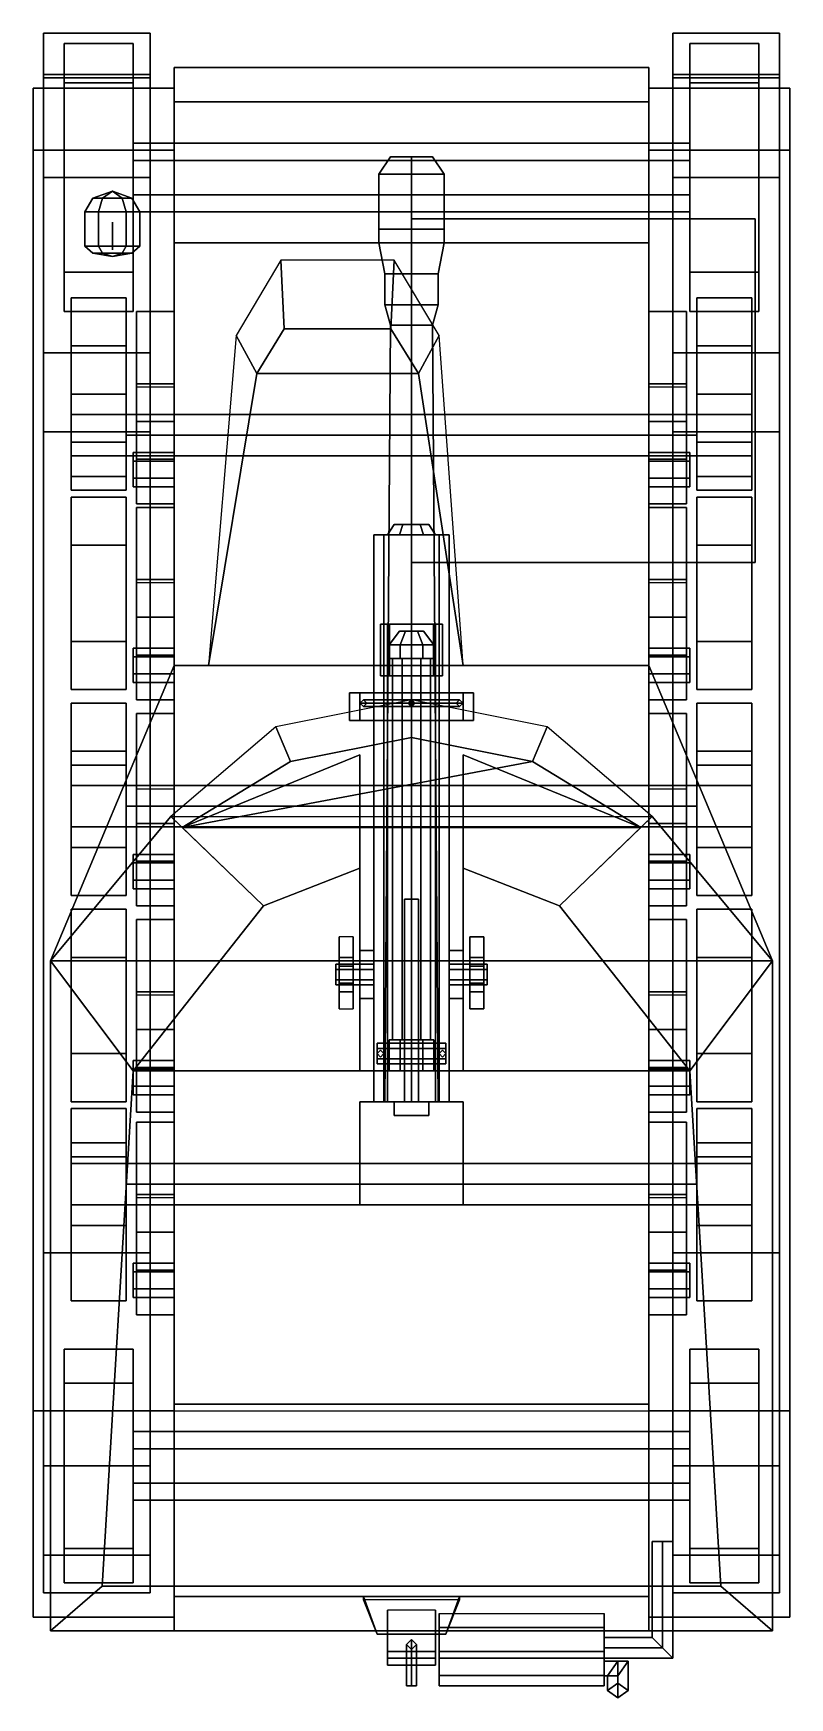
# Model space of a CAD drawing. Header units: millimetres. Extents: x -1.1 to 1.1, y -2.39 to 2.45.
import ezdxf

# ---------------------------------------------------------------- set-up
doc = ezdxf.new("R2010")
doc.units = ezdxf.units.MM
for name, color, linetype in [('gun', 1, 'Continuous'), ('mudguard', 6, 'Continuous'), ('sleeve', 5, 'Continuous'), ('torsion', 5, 'Continuous'), ('tracks', 3, 'Continuous'), ('wheels', 2, 'Continuous')]:
    doc.layers.add(name, color=color, linetype=linetype)

msp = doc.modelspace()

# ---------------------------------------------------------------- linework, layer by layer
for points in [[(-0.69, 2.25, 0.56), (-0.69, 1.84, 0.56), (-0.69, 1.84, 1.09), (-0.69, 2.35, 0.95)], [(-0.69, 2.35, 0.95), (-0.69, 1.84, 1.09), (0.69, 1.84, 1.09), (0.69, 2.35, 0.95)], [(0.69, 2.35, 0.95), (0.69, 2.25, 0.56), (-0.69, 2.25, 0.56), (-0.69, 2.35, 0.95)], [(0.69, 1.84, 1.09), (0.69, 1.84, 0.56), (0.69, 2.25, 0.56), (0.69, 2.35, 0.95)], [(-0.69, 1.84, 0.34), (-0.69, -1.54, 0.34), (-0.69, -2.1, 0.56), (-0.69, 2.25, 0.56)], [(0.69, 2.25, 0.56), (0.69, 1.84, 0.34), (-0.69, 1.84, 0.34), (-0.69, 2.25, 0.56)], [(0.69, -2.1, 0.56), (0.69, -1.54, 0.34), (0.69, 1.84, 0.34), (0.69, 2.25, 0.56)], [(-0.87, 1.99, 1.24), (-0.9266, 1.97, 1.24), (-0.8983, 1.97, 1.289), (-0.87, 1.99, 1.24)], [(-0.87, 1.99, 1.24), (-0.8983, 1.97, 1.191), (-0.9266, 1.97, 1.24), (-0.87, 1.99, 1.24)], [(-0.87, 1.99, 1.24), (-0.8983, 1.97, 1.289), (-0.8417, 1.97, 1.289), (-0.87, 1.99, 1.24)], [(-0.87, 1.99, 1.24), (-0.8417, 1.97, 1.191), (-0.8983, 1.97, 1.191), (-0.87, 1.99, 1.24)], [(-0.87, 1.99, 1.24), (-0.8417, 1.97, 1.289), (-0.8134, 1.97, 1.24), (-0.87, 1.99, 1.24)], [(-0.87, 1.99, 1.24), (-0.8134, 1.97, 1.24), (-0.8417, 1.97, 1.191), (-0.87, 1.99, 1.24)], [(-0.9266, 1.97, 1.24), (-0.95, 1.93, 1.24), (-0.91, 1.93, 1.3093), (-0.8983, 1.97, 1.289)], [(-0.8983, 1.97, 1.191), (-0.91, 1.93, 1.1707), (-0.95, 1.93, 1.24), (-0.9266, 1.97, 1.24)], [(-0.8983, 1.97, 1.289), (-0.91, 1.93, 1.3093), (-0.83, 1.93, 1.3093), (-0.8417, 1.97, 1.289)], [(-0.8417, 1.97, 1.191), (-0.83, 1.93, 1.1707), (-0.91, 1.93, 1.1707), (-0.8983, 1.97, 1.191)], [(-0.8417, 1.97, 1.289), (-0.83, 1.93, 1.3093), (-0.79, 1.93, 1.24), (-0.8134, 1.97, 1.24)], [(-0.8134, 1.97, 1.24), (-0.79, 1.93, 1.24), (-0.83, 1.93, 1.1707), (-0.8417, 1.97, 1.191)], [(-0.91, 1.93, 1.3093), (-0.95, 1.93, 1.24), (-0.95, 1.83, 1.24), (-0.91, 1.83, 1.3093)], [(-0.95, 1.93, 1.24), (-0.91, 1.93, 1.1707), (-0.91, 1.83, 1.1707), (-0.95, 1.83, 1.24)], [(-0.83, 1.93, 1.3093), (-0.91, 1.93, 1.3093), (-0.91, 1.83, 1.3093), (-0.83, 1.83, 1.3093)], [(-0.91, 1.93, 1.1707), (-0.83, 1.93, 1.1707), (-0.83, 1.83, 1.1707), (-0.91, 1.83, 1.1707)], [(-0.87, 1.9, 1.09), (-0.87, 1.82, 1.09), (-0.87, 1.84, 1.17), (-0.87, 1.9, 1.17)], [(-0.87, 1.82, 1.09), (-0.87, 1.9, 1.09), (-0.87, 1.9, 1.17), (-0.87, 1.84, 1.17)], [(-0.79, 1.93, 1.24), (-0.83, 1.93, 1.3093), (-0.83, 1.83, 1.3093), (-0.79, 1.83, 1.24)], [(-0.83, 1.93, 1.1707), (-0.79, 1.93, 1.24), (-0.79, 1.83, 1.24), (-0.83, 1.83, 1.1707)], [(1, 1.91, -4), (1, 1.91, -5), (0, 1.91, -5), (0, 1.91, -4)], [(1, 1.91, -5), (1, 0.91, -5), (0, 0.91, -5), (0, 1.91, -5)], [(0, 1.91, -5), (0, 0.91, -5), (0, 0.91, -4), (0, 1.91, -4)], [(0, 1.91, -4), (0, 0.91, -4), (1, 0.91, -4), (1, 1.91, -4)], [(1, 0.91, -4), (1, 0.91, -5), (1, 1.91, -5), (1, 1.91, -4)], [(-0.9266, 1.81, 1.24), (-0.95, 1.83, 1.24), (-0.91, 1.83, 1.1707), (-0.8983, 1.81, 1.191)], [(-0.8983, 1.81, 1.289), (-0.91, 1.83, 1.3093), (-0.95, 1.83, 1.24), (-0.9266, 1.81, 1.24)], [(-0.87, 1.8, 1.24), (-0.9266, 1.81, 1.24), (-0.8983, 1.81, 1.191), (-0.87, 1.8, 1.24)], [(-0.87, 1.8, 1.24), (-0.8983, 1.81, 1.289), (-0.9266, 1.81, 1.24), (-0.87, 1.8, 1.24)], [(-0.8983, 1.81, 1.191), (-0.91, 1.83, 1.1707), (-0.83, 1.83, 1.1707), (-0.8417, 1.81, 1.191)], [(-0.8417, 1.81, 1.289), (-0.83, 1.83, 1.3093), (-0.91, 1.83, 1.3093), (-0.8983, 1.81, 1.289)], [(-0.87, 1.8, 1.24), (-0.8983, 1.81, 1.191), (-0.8417, 1.81, 1.191), (-0.87, 1.8, 1.24)], [(-0.87, 1.8, 1.24), (-0.8417, 1.81, 1.289), (-0.8983, 1.81, 1.289), (-0.87, 1.8, 1.24)], [(-0.87, 1.8, 1.24), (-0.8417, 1.81, 1.191), (-0.8134, 1.81, 1.24), (-0.87, 1.8, 1.24)], [(-0.87, 1.8, 1.24), (-0.8134, 1.81, 1.24), (-0.8417, 1.81, 1.289), (-0.87, 1.8, 1.24)], [(-0.8417, 1.81, 1.191), (-0.83, 1.83, 1.1707), (-0.79, 1.83, 1.24), (-0.8134, 1.81, 1.24)], [(-0.8134, 1.81, 1.24), (-0.79, 1.83, 1.24), (-0.83, 1.83, 1.3093), (-0.8417, 1.81, 1.289)], [(0.69, 1.84, 0.34), (0.69, -1.54, 0.34), (-0.69, -1.54, 0.34), (-0.69, 1.84, 0.34)], [(-0.69, 1.84, 0.56), (-0.69, -2.1, 0.56), (-0.69, -2.2, 1.09), (-0.69, 1.84, 1.09)], [(-0.69, 1.84, 1.09), (-0.69, 0.61, 1.09), (-0.69, 0.61, 1.41)], [(0.69, 0.61, 1.41), (0.69, 1.84, 1.09), (-0.69, 1.84, 1.09), (-0.69, 0.61, 1.41)], [(0.69, -2.2, 1.09), (0.69, -2.1, 0.56), (0.69, 1.84, 0.56), (0.69, 1.84, 1.09)], [(0.69, 0.61, 1.41), (0.69, 0.61, 1.09), (0.69, 1.84, 1.09), (0.69, 0.61, 1.41)], [(-0.38, 1.79, 1.1), (-0.51, 1.57, 1.16), (-0.45, 1.46, 1.41), (-0.37, 1.59, 1.41)], [(-0.06, 1.59, 1.41), (-0.05, 1.79, 1.1), (-0.38, 1.79, 1.1), (-0.37, 1.59, 1.41)], [(0.02, 1.46, 1.41), (0.08, 1.57, 1.16), (-0.05, 1.79, 1.1), (-0.06, 1.59, 1.41)], [(-0.51, 1.57, 1.16), (-0.59, 0.61, 1.41), (-0.59, 0.61, 1.41), (-0.45, 1.46, 1.41)], [(-0.37, 1.59, 1.41), (-0.45, 1.46, 1.41), (0.02, 1.46, 1.41), (-0.06, 1.59, 1.41)], [(0.15, 0.61, 1.41), (0.15, 0.61, 1.41), (0.08, 1.57, 1.16), (0.02, 1.46, 1.41)], [(-0.45, 1.46, 1.41), (-0.59, 0.61, 1.41), (0.15, 0.61, 1.41), (0.02, 1.46, 1.41)], [(0, 0.91, -4), (0, 0.91, -5), (1, 0.91, -5), (1, 0.91, -4)], [(-0.69, 0.61, 1.09), (-1.05, -0.25, 1.09), (-1.05, -0.25, 1.41), (-0.69, 0.61, 1.41)], [(-0.69, 0.61, 1.41), (-1.05, -0.25, 1.41), (1.05, -0.25, 1.41), (0.69, 0.61, 1.41)], [(-0.69, 0.61, 1.41), (-0.69, 0.61, 1.41), (0.69, 0.61, 1.41)], [(1.05, -0.25, 1.41), (1.05, -0.25, 1.09), (0.69, 0.61, 1.09), (0.69, 0.61, 1.41)], [(0, 0.51, 1.41), (-0.3942, 0.4316, 1.41), (-0.3521, 0.33, 1.51), (0, 0.4, 1.51)], [(0.3942, 0.4316, 1.41), (0, 0.51, 1.41), (0, 0.4, 1.51), (0.3521, 0.33, 1.51)], [(-0.3942, 0.4316, 1.41), (-0.7, 0.17, 1.41), (-0.6672, 0.1384, 1.5085), (-0.3521, 0.33, 1.51)], [(0, 0.4, 1.51), (-0.3521, 0.33, 1.51), (-0.6672, 0.1384, 1.5085), (0.3521, 0.33, 1.51)], [(0.7, 0.17, 1.41), (0.3942, 0.4316, 1.41), (0.3521, 0.33, 1.51), (0.6672, 0.1384, 1.5083)], [(-0.6672, 0.1384, 1.5085), (-0.43, -0.09, 2.22), (-0.15, 0.02, 2.22), (-0.15, 0.35, 1.51)], [(-0.43, -0.09, 2.22), (-0.6672, 0.1384, 1.5085), (-0.15, 0.35, 1.51), (-0.15, 0.02, 2.22)], [(-0.43, -0.09, 2.22), (-0.6672, 0.1384, 1.5085), (-0.15, 0.35, 1.51), (-0.15, 0.02, 2.22)], [(0.43, -0.09, 2.22), (0.6672, 0.1384, 1.5083), (0.15, 0.35, 1.51), (0.15, 0.02, 2.22)], [(0.43, -0.09, 2.22), (0.6672, 0.1384, 1.5083), (0.15, 0.35, 1.51), (0.15, 0.02, 2.22)], [(0.6672, 0.1384, 1.5083), (0.43, -0.09, 2.22), (0.15, 0.02, 2.22), (0.15, 0.35, 1.51)], [(0.6672, 0.1384, 1.5083), (0.3521, 0.33, 1.51), (-0.6672, 0.1384, 1.5085), (0.6672, 0.1384, 1.5083)], [(-1.05, -0.25, 1.41), (-0.81, -0.57, 2.22), (-0.43, -0.09, 2.22), (-0.7, 0.17, 1.41)], [(-0.81, -0.57, 2.22), (-1.05, -0.25, 1.41), (-0.7, 0.17, 1.41), (-0.43, -0.09, 2.22)], [(-0.6672, 0.1384, 1.5085), (-0.7, 0.17, 1.41), (0.7, 0.17, 1.41), (0.6672, 0.1384, 1.5083)], [(0.43, -0.09, 2.22), (0.7, 0.17, 1.41), (1.05, -0.25, 1.41), (0.81, -0.57, 2.22)], [(0.7, 0.17, 1.41), (0.43, -0.09, 2.22), (0.81, -0.57, 2.22), (1.05, -0.25, 1.41)], [(-0.81, -0.57, 2.22), (-0.43, -0.09, 2.22), (-0.15, 0.02, 2.22), (-0.15, -0.57, 2.22)], [(-0.43, -0.09, 2.22), (-0.81, -0.57, 2.22), (-0.15, -0.57, 2.22), (-0.15, 0.02, 2.22)], [(0.15, -0.57, 2.22), (0.15, 0.02, 2.22), (0.43, -0.09, 2.22), (0.81, -0.57, 2.22)], [(0.15, 0.02, 2.22), (0.15, -0.57, 2.22), (0.81, -0.57, 2.22), (0.43, -0.09, 2.22)], [(-0.21, -0.18, 1.41), (-0.21, -0.39, 1.41), (-0.21, -0.34, 1.93), (-0.21, -0.24, 1.93)], [(-0.17, -0.24, 1.93), (-0.17, -0.18, 1.41), (-0.21, -0.18, 1.41), (-0.21, -0.24, 1.93)], [(-0.17, -0.34, 1.93), (-0.17, -0.39, 1.41), (-0.17, -0.18, 1.41), (-0.17, -0.24, 1.93)], [(0.17, -0.18, 1.41), (0.17, -0.39, 1.41), (0.17, -0.34, 1.93), (0.17, -0.24, 1.93)], [(0.21, -0.24, 1.93), (0.21, -0.18, 1.41), (0.17, -0.18, 1.41), (0.17, -0.24, 1.93)], [(0.21, -0.18, 1.41), (0.21, -0.39, 1.41), (0.17, -0.39, 1.41), (0.17, -0.18, 1.41)], [(0.21, -0.34, 1.93), (0.21, -0.39, 1.41), (0.21, -0.18, 1.41), (0.21, -0.24, 1.93)], [(-0.17, -0.265, 1.9733), (-0.17, -0.24, 1.93), (-0.21, -0.24, 1.93), (-0.21, -0.265, 1.9733)], [(-0.21, -0.315, 1.9733), (-0.21, -0.265, 1.9733), (-0.21, -0.24, 1.93), (-0.21, -0.34, 1.93)], [(-0.17, -0.34, 1.93), (-0.17, -0.24, 1.93), (-0.17, -0.265, 1.9733), (-0.17, -0.315, 1.9733)], [(0.17, -0.315, 1.9733), (0.17, -0.265, 1.9733), (0.17, -0.24, 1.93), (0.17, -0.34, 1.93)], [(0.21, -0.265, 1.9733), (0.21, -0.24, 1.93), (0.17, -0.24, 1.93), (0.17, -0.265, 1.9733)], [(0.21, -0.34, 1.93), (0.21, -0.24, 1.93), (0.21, -0.265, 1.9733), (0.21, -0.315, 1.9733)], [(-1.05, -0.25, 1.09), (-1.05, -2.2, 1.09), (-1.05, -2.2, 1.41), (-1.05, -0.25, 1.41)], [(-1.05, -2.2, 1.41), (1.05, -2.2, 1.41), (1.05, -0.25, 1.41), (-1.05, -0.25, 1.41)], [(-0.9, -2.07, 1.87), (-1.05, -2.2, 1.41), (-1.05, -0.25, 1.41), (-0.81, -0.57, 2.22)], [(-1.05, -2.2, 1.41), (-0.9, -2.07, 1.87), (-0.81, -0.57, 2.22), (-1.05, -0.25, 1.41)], [(-0.17, -0.315, 1.9733), (-0.17, -0.265, 1.9733), (-0.21, -0.265, 1.9733), (-0.21, -0.315, 1.9733)], [(0.21, -0.315, 1.9733), (0.21, -0.265, 1.9733), (0.17, -0.265, 1.9733), (0.17, -0.315, 1.9733)], [(0.81, -0.57, 2.22), (1.05, -0.25, 1.41), (1.05, -2.2, 1.41), (0.9, -2.07, 1.87)], [(1.05, -0.25, 1.41), (0.81, -0.57, 2.22), (0.9, -2.07, 1.87), (1.05, -2.2, 1.41)], [(1.05, -2.2, 1.41), (1.05, -2.2, 1.09), (1.05, -0.25, 1.09), (1.05, -0.25, 1.41)], [(-0.17, -0.34, 1.93), (-0.17, -0.315, 1.9733), (-0.21, -0.315, 1.9733), (-0.21, -0.34, 1.93)], [(0.21, -0.34, 1.93), (0.21, -0.315, 1.9733), (0.17, -0.315, 1.9733), (0.17, -0.34, 1.93)], [(-0.21, -0.34, 1.93), (-0.21, -0.39, 1.41), (-0.17, -0.39, 1.41), (-0.17, -0.34, 1.93)], [(0.17, -0.34, 1.93), (0.17, -0.39, 1.41), (0.21, -0.39, 1.41), (0.21, -0.34, 1.93)], [(-0.9, -2.07, 1.87), (-0.81, -0.57, 2.22), (0.81, -0.57, 2.22), (0.9, -2.07, 1.87)], [(-0.81, -0.57, 2.22), (-0.9, -2.07, 1.87), (0.9, -2.07, 1.87), (0.81, -0.57, 2.22)], [(-0.69, -2.1, 0.56), (-0.69, -1.54, 0.34), (0.69, -1.54, 0.34), (0.69, -2.1, 0.56)], [(-1.05, -2.2, 1.09), (-1.05, -1.56, 1.09), (1.05, -1.56, 1.09), (1.05, -2.2, 1.09)], [(0.73, -1.94, 0.9), (0.7, -1.94, 0.87), (0.7, -2.22, 0.87), (0.73, -2.25, 0.9)], [(0.7, -1.94, 0.87), (0.73, -1.94, 0.84), (0.73, -2.25, 0.84), (0.7, -2.22, 0.87)], [(0.76, -1.94, 0.87), (0.73, -1.94, 0.9), (0.73, -2.25, 0.9), (0.76, -2.28, 0.87)], [(0.73, -1.94, 0.84), (0.76, -1.94, 0.87), (0.76, -2.28, 0.87), (0.73, -2.25, 0.84)], [(1.05, -2.2, 1.41), (0.9, -2.07, 1.87), (-0.9, -2.07, 1.87), (-1.05, -2.2, 1.41)], [(0.9, -2.07, 1.87), (1.05, -2.2, 1.41), (-1.05, -2.2, 1.41), (-0.9, -2.07, 1.87)], [(-0.69, -2.2, 1.09), (-0.69, -2.1, 0.56), (0.69, -2.1, 0.56), (0.69, -2.2, 1.09)], [(-0.14, -2.1, 0.56), (-0.1, -2.21, 0.58), (-0.1, -2.21, 0.66), (-0.14, -2.11, 0.66)], [(0.14, -2.1, 0.56), (0.1, -2.21, 0.58), (-0.1, -2.21, 0.58), (-0.14, -2.1, 0.56)], [(-0.14, -2.11, 0.66), (-0.1, -2.21, 0.66), (0.1, -2.21, 0.66), (0.14, -2.11, 0.66)], [(0.1, -2.21, 0.66), (0.1, -2.21, 0.58), (0.14, -2.1, 0.56), (0.14, -2.11, 0.66)], [(-0.07, -2.2, 1.41), (-0.07, -2.26, 1.41), (-0.07, -2.28, 1.49), (-0.07, -2.14, 1.61)], [(-0.07, -2.14, 1.61), (-0.07, -2.28, 1.49), (0.07, -2.28, 1.49), (0.07, -2.14, 1.61)], [(0.07, -2.28, 1.49), (0.07, -2.26, 1.41), (0.07, -2.2, 1.41), (0.07, -2.14, 1.61)], [(0.08, -2.33, 0.82), (0.08, -2.36, 1.02), (0.08, -2.19, 1.04), (0.08, -2.15, 0.83)], [(0.08, -2.28, 0.77), (0.08, -2.33, 0.82), (0.08, -2.15, 0.83), (0.08, -2.19, 0.78)], [(0.08, -2.19, 0.78), (0.08, -2.15, 0.83), (0.56, -2.15, 0.83), (0.56, -2.19, 0.78)], [(0.56, -2.19, 1.04), (0.56, -2.36, 1.02), (0.56, -2.33, 0.82), (0.56, -2.15, 0.83)], [(0.56, -2.15, 0.83), (0.56, -2.33, 0.82), (0.56, -2.28, 0.77), (0.56, -2.19, 0.78)], [(-1.05, -2.2, 1.41), (-1.05, -2.2, 1.09), (1.05, -2.2, 1.09), (1.05, -2.2, 1.41)], [(-0.1, -2.21, 0.66), (-0.1, -2.21, 0.58), (0.1, -2.21, 0.58), (0.1, -2.21, 0.66)], [(0.07, -2.2, 1.41), (0.07, -2.26, 1.41), (-0.07, -2.26, 1.41), (-0.07, -2.2, 1.41)], [(0.07, -2.3, 0.66), (-0.07, -2.3, 0.66), (-0.07, -2.21, 0.66), (0.07, -2.21, 0.66)], [(-0.07, -2.3, 0.66), (0.07, -2.3, 0.66), (0.07, -2.21, 0.66), (-0.07, -2.21, 0.66)], [(0.07, -2.3, 0.58), (-0.07, -2.3, 0.58), (-0.07, -2.21, 0.58), (0.07, -2.21, 0.58)], [(-0.07, -2.3, 0.58), (0.07, -2.3, 0.58), (0.07, -2.21, 0.58), (-0.07, -2.21, 0.58)], [(-0.015, -2.36, 0.69), (0, -2.36, 0.705), (0, -2.225, 0.705), (-0.015, -2.24, 0.69)], [(0, -2.225, 0.54), (-0.015, -2.24, 0.54), (-0.015, -2.24, 0.69), (0, -2.225, 0.705)], [(0, -2.225, 0.54), (0.015, -2.24, 0.54), (0, -2.255, 0.54), (-0.015, -2.24, 0.54)], [(0, -2.36, 0.705), (0.015, -2.36, 0.69), (0.015, -2.24, 0.69), (0, -2.225, 0.705)], [(0.015, -2.24, 0.54), (0, -2.225, 0.54), (0, -2.225, 0.705), (0.015, -2.24, 0.69)], [(0.08, -2.36, 1.02), (0.08, -2.33, 1.07), (0.08, -2.26, 1.08), (0.08, -2.19, 1.04)], [(0.08, -2.19, 1.04), (0.08, -2.26, 1.08), (0.56, -2.26, 1.08), (0.56, -2.19, 1.04)], [(0.56, -2.19, 0.78), (0.56, -2.28, 0.77), (0.08, -2.28, 0.77), (0.08, -2.19, 0.78)], [(0.56, -2.26, 1.08), (0.56, -2.33, 1.07), (0.56, -2.36, 1.02), (0.56, -2.19, 1.04)], [(0.73, -2.25, 0.9), (0.7, -2.22, 0.87), (0.56, -2.22, 0.87), (0.56, -2.25, 0.9)], [(0.7, -2.22, 0.87), (0.73, -2.25, 0.84), (0.56, -2.25, 0.84), (0.56, -2.22, 0.87)], [(-0.07, -2.28, 1.49), (-0.07, -2.26, 1.41), (0.07, -2.26, 1.41), (0.07, -2.28, 1.49)], [(0, -2.36, 0.675), (-0.015, -2.36, 0.69), (-0.015, -2.24, 0.69), (0, -2.255, 0.675)], [(-0.015, -2.24, 0.54), (0, -2.255, 0.54), (0, -2.255, 0.675), (-0.015, -2.24, 0.69)], [(0.015, -2.36, 0.69), (0, -2.36, 0.675), (0, -2.255, 0.675), (0.015, -2.24, 0.69)], [(0, -2.255, 0.54), (0.015, -2.24, 0.54), (0.015, -2.24, 0.69), (0, -2.255, 0.675)], [(0.08, -2.26, 1.08), (0.08, -2.33, 1.07), (0.56, -2.33, 1.07), (0.56, -2.26, 1.08)], [(0.76, -2.28, 0.87), (0.73, -2.25, 0.9), (0.56, -2.25, 0.9), (0.56, -2.28, 0.87)], [(0.73, -2.25, 0.84), (0.76, -2.28, 0.87), (0.56, -2.28, 0.87), (0.56, -2.25, 0.84)], [(0.56, -2.28, 0.77), (0.56, -2.33, 0.82), (0.08, -2.33, 0.82), (0.08, -2.28, 0.77)], [(0.57, -2.3312, 1.0412), (0.6, -2.2888, 1.0412), (0.56, -2.2888, 1.0412), (0.56, -2.3312, 1.0412)], [(0.6, -2.2888, 1.0412), (0.63, -2.2888, 0.9988), (0.56, -2.2888, 0.9988), (0.56, -2.2888, 1.0412)], [(0.63, -2.2888, 0.9988), (0.6, -2.3312, 0.9988), (0.56, -2.3312, 0.9988), (0.56, -2.2888, 0.9988)], [(0.57, -2.3736, 1.0836), (0.6, -2.3524, 1.1049), (0.6, -2.2888, 1.0412), (0.57, -2.3312, 1.0412)], [(0.6, -2.3524, 1.1049), (0.63, -2.3736, 1.0836), (0.63, -2.2888, 0.9988), (0.6, -2.2888, 1.0412)], [(0.63, -2.3736, 1.0836), (0.6, -2.3949, 1.0624), (0.6, -2.3312, 0.9988), (0.63, -2.2888, 0.9988)], [(0, -2.36, 0.675), (0.015, -2.36, 0.69), (0, -2.36, 0.705), (-0.015, -2.36, 0.69)], [(0.56, -2.36, 1.02), (0.56, -2.33, 1.07), (0.08, -2.33, 1.07), (0.08, -2.36, 1.02)], [(0.56, -2.33, 0.82), (0.56, -2.36, 1.02), (0.08, -2.36, 1.02), (0.08, -2.33, 0.82)], [(0.6, -2.3312, 0.9988), (0.57, -2.3312, 1.0412), (0.56, -2.3312, 1.0412), (0.56, -2.3312, 0.9988)], [(0.6, -2.3949, 1.0624), (0.57, -2.3736, 1.0836), (0.57, -2.3312, 1.0412), (0.6, -2.3312, 0.9988)], [(0.6, -2.3949, 1.0624), (0.63, -2.3736, 1.0836), (0.6, -2.3524, 1.1049), (0.57, -2.3736, 1.0836)]]:
    msp.add_3dface(points)
at = {"layer": 'gun'}
for points in [[(0, 2.04, 1.83), (-0.0953, 2.04, 1.885), (-0.0606, 2.09, 1.905), (0, 2.09, 1.87)], [(-0.0953, 2.04, 1.885), (-0.0953, 2.04, 1.995), (-0.0606, 2.09, 1.975), (-0.0606, 2.09, 1.905)], [(-0.0953, 2.04, 1.995), (0, 2.04, 2.05), (0, 2.09, 2.01), (-0.0606, 2.09, 1.975)], [(-0.0953, 2.04, 1.885), (0, 2.04, 1.83), (0, 2.09, 1.87), (-0.0606, 2.09, 1.905)], [(-0.0953, 2.04, 1.995), (-0.0953, 2.04, 1.885), (-0.0606, 2.09, 1.905), (-0.0606, 2.09, 1.975)], [(0, 2.04, 2.05), (-0.0953, 2.04, 1.995), (-0.0606, 2.09, 1.975), (0, 2.09, 2.01)], [(0.0953, 2.04, 1.885), (0, 2.04, 1.83), (0, 2.09, 1.87), (0.0606, 2.09, 1.905)], [(0, 2.04, 2.05), (0.0953, 2.04, 1.995), (0.0606, 2.09, 1.975), (0, 2.09, 2.01)], [(0, 2.04, 1.83), (0.0953, 2.04, 1.885), (0.0606, 2.09, 1.905), (0, 2.09, 1.87)], [(0.0953, 2.04, 1.995), (0, 2.04, 2.05), (0, 2.09, 2.01), (0.0606, 2.09, 1.975)], [(0.0953, 2.04, 1.995), (0.0953, 2.04, 1.885), (0.0606, 2.09, 1.905), (0.0606, 2.09, 1.975)], [(0.0953, 2.04, 1.885), (0.0953, 2.04, 1.995), (0.0606, 2.09, 1.975), (0.0606, 2.09, 1.905)], [(0, 2.04, 2.05), (-0.0953, 2.04, 1.995), (-0.0953, 1.88, 1.995), (0, 1.88, 2.05)], [(-0.0953, 2.04, 1.885), (0, 2.04, 1.83), (0, 1.88, 1.83), (-0.0953, 1.88, 1.885)], [(0, 2.04, 1.83), (-0.0953, 2.04, 1.885), (-0.0953, 1.88, 1.885), (0, 1.88, 1.83)], [(-0.0953, 2.04, 1.995), (0, 2.04, 2.05), (0, 1.88, 2.05), (-0.0953, 1.88, 1.995)], [(0.0953, 2.04, 1.995), (0, 2.04, 2.05), (0, 1.88, 2.05), (0.0953, 1.88, 1.995)], [(0, 2.04, 1.83), (0.0953, 2.04, 1.885), (0.0953, 1.88, 1.885), (0, 1.88, 1.83)], [(0.0953, 2.04, 1.885), (0, 2.04, 1.83), (0, 1.88, 1.83), (0.0953, 1.88, 1.885)], [(0, 2.04, 2.05), (0.0953, 2.04, 1.995), (0.0953, 1.88, 1.995), (0, 1.88, 2.05)], [(0, 1.88, 2.05), (-0.0953, 1.88, 1.995), (-0.0953, 1.84, 1.995), (0, 1.84, 2.05)], [(-0.0953, 1.88, 1.995), (-0.0953, 1.88, 1.885), (-0.0953, 1.84, 1.885), (-0.0953, 1.84, 1.995)], [(-0.0953, 1.88, 1.885), (0, 1.88, 1.83), (0, 1.84, 1.83), (-0.0953, 1.84, 1.885)], [(0, 1.88, 1.83), (-0.0953, 1.88, 1.885), (-0.0953, 1.84, 1.885), (0, 1.84, 1.83)], [(-0.0953, 1.88, 1.885), (-0.0953, 1.88, 1.995), (-0.0953, 1.84, 1.995), (-0.0953, 1.84, 1.885)], [(-0.0953, 1.88, 1.995), (0, 1.88, 2.05), (0, 1.84, 2.05), (-0.0953, 1.84, 1.995)], [(0.0953, 1.88, 1.995), (0, 1.88, 2.05), (0, 1.84, 2.05), (0.0953, 1.84, 1.995)], [(0, 1.88, 1.83), (0.0953, 1.88, 1.885), (0.0953, 1.84, 1.885), (0, 1.84, 1.83)], [(0.0953, 1.88, 1.885), (0, 1.88, 1.83), (0, 1.84, 1.83), (0.0953, 1.84, 1.885)], [(0, 1.88, 2.05), (0.0953, 1.88, 1.995), (0.0953, 1.84, 1.995), (0, 1.84, 2.05)], [(0.0953, 1.88, 1.885), (0.0953, 1.88, 1.995), (0.0953, 1.84, 1.995), (0.0953, 1.84, 1.885)], [(0.0953, 1.88, 1.995), (0.0953, 1.88, 1.885), (0.0953, 1.84, 1.885), (0.0953, 1.84, 1.995)], [(0, 1.75, 1.85), (-0.0779, 1.75, 1.895), (-0.0953, 1.84, 1.885), (0, 1.84, 1.83)], [(-0.0779, 1.75, 1.985), (0, 1.75, 2.03), (0, 1.84, 2.05), (-0.0953, 1.84, 1.995)], [(-0.0779, 1.75, 1.895), (0, 1.75, 1.85), (0, 1.84, 1.83), (-0.0953, 1.84, 1.885)], [(0, 1.75, 2.03), (-0.0779, 1.75, 1.985), (-0.0953, 1.84, 1.995), (0, 1.84, 2.05)], [(0.0779, 1.75, 1.895), (0, 1.75, 1.85), (0, 1.84, 1.83), (0.0953, 1.84, 1.885)], [(0, 1.75, 2.03), (0.0779, 1.75, 1.985), (0.0953, 1.84, 1.995), (0, 1.84, 2.05)], [(0, 1.75, 1.85), (0.0779, 1.75, 1.895), (0.0953, 1.84, 1.885), (0, 1.84, 1.83)], [(0.0779, 1.75, 1.985), (0, 1.75, 2.03), (0, 1.84, 2.05), (0.0953, 1.84, 1.995)], [(0, 1.75, 2.03), (-0.0779, 1.75, 1.985), (-0.0779, 1.66, 1.985), (0, 1.66, 2.03)], [(-0.0779, 1.75, 1.985), (-0.0779, 1.75, 1.895), (-0.0779, 1.66, 1.895), (-0.0779, 1.66, 1.985)], [(-0.0779, 1.75, 1.895), (0, 1.75, 1.85), (0, 1.66, 1.85), (-0.0779, 1.66, 1.895)], [(0, 1.75, 1.85), (-0.0779, 1.75, 1.895), (-0.0779, 1.66, 1.895), (0, 1.66, 1.85)], [(-0.0779, 1.75, 1.895), (-0.0779, 1.75, 1.985), (-0.0779, 1.66, 1.985), (-0.0779, 1.66, 1.895)], [(-0.0779, 1.75, 1.985), (0, 1.75, 2.03), (0, 1.66, 2.03), (-0.0779, 1.66, 1.985)], [(0.0779, 1.75, 1.985), (0, 1.75, 2.03), (0, 1.66, 2.03), (0.0779, 1.66, 1.985)], [(0, 1.75, 1.85), (0.0779, 1.75, 1.895), (0.0779, 1.66, 1.895), (0, 1.66, 1.85)], [(0.0779, 1.75, 1.895), (0, 1.75, 1.85), (0, 1.66, 1.85), (0.0779, 1.66, 1.895)], [(0, 1.75, 2.03), (0.0779, 1.75, 1.985), (0.0779, 1.66, 1.985), (0, 1.66, 2.03)], [(0.0779, 1.75, 1.895), (0.0779, 1.75, 1.985), (0.0779, 1.66, 1.985), (0.0779, 1.66, 1.895)], [(0.0779, 1.75, 1.985), (0.0779, 1.75, 1.895), (0.0779, 1.66, 1.895), (0.0779, 1.66, 1.985)], [(0, 1.6, 1.87), (-0.0606, 1.6, 1.905), (-0.0779, 1.66, 1.895), (0, 1.66, 1.85)], [(-0.0606, 1.6, 1.905), (-0.0606, 1.6, 1.975), (-0.0779, 1.66, 1.985), (-0.0779, 1.66, 1.895)], [(-0.0606, 1.6, 1.975), (0, 1.6, 2.01), (0, 1.66, 2.03), (-0.0779, 1.66, 1.985)], [(-0.0606, 1.6, 1.905), (0, 1.6, 1.87), (0, 1.66, 1.85), (-0.0779, 1.66, 1.895)], [(0, 1.6, 2.01), (-0.0606, 1.6, 1.975), (-0.0779, 1.66, 1.985), (0, 1.66, 2.03)], [(-0.0606, 1.6, 1.975), (-0.0606, 1.6, 1.905), (-0.0779, 1.66, 1.895), (-0.0779, 1.66, 1.985)], [(0.0606, 1.6, 1.905), (0, 1.6, 1.87), (0, 1.66, 1.85), (0.0779, 1.66, 1.895)], [(0, 1.6, 2.01), (0.0606, 1.6, 1.975), (0.0779, 1.66, 1.985), (0, 1.66, 2.03)], [(0, 1.6, 1.87), (0.0606, 1.6, 1.905), (0.0779, 1.66, 1.895), (0, 1.66, 1.85)], [(0.0606, 1.6, 1.975), (0, 1.6, 2.01), (0, 1.66, 2.03), (0.0779, 1.66, 1.985)], [(0.0606, 1.6, 1.975), (0.0606, 1.6, 1.905), (0.0779, 1.66, 1.895), (0.0779, 1.66, 1.985)], [(0.0606, 1.6, 1.905), (0.0606, 1.6, 1.975), (0.0779, 1.66, 1.985), (0.0779, 1.66, 1.895)], [(0, 1.6, 2.01), (-0.0606, 1.6, 1.975), (-0.0779, -0.66, 1.985), (0, -0.66, 2.03)], [(-0.0606, 1.6, 1.975), (-0.0606, 1.6, 1.905), (-0.0779, -0.66, 1.895), (-0.0779, -0.66, 1.985)], [(-0.0606, 1.6, 1.905), (0, 1.6, 1.87), (0, -0.66, 1.85), (-0.0779, -0.66, 1.895)], [(0.0606, 1.6, 1.975), (-0.0606, 1.6, 1.905), (-0.0606, 1.6, 1.975), (0, 1.6, 2.01)], [(0.0606, 1.6, 1.905), (0, 1.6, 1.87), (-0.0606, 1.6, 1.905), (0.0606, 1.6, 1.975)], [(0.0606, 1.6, 1.975), (0, 1.6, 2.01), (0, -0.66, 2.03), (0.0779, -0.66, 1.985)], [(0, 1.6, 1.87), (0.0606, 1.6, 1.905), (0.0779, -0.66, 1.895), (0, -0.66, 1.85)], [(0.0606, 1.6, 1.905), (0.0606, 1.6, 1.975), (0.0779, -0.66, 1.985), (0.0779, -0.66, 1.895)], [(0, -0.07, 2.15), (-0.02, -0.07, 2.13), (-0.02, -0.66, 2.13), (0, -0.66, 2.15)], [(-0.02, -0.07, 2.13), (0, -0.07, 2.11), (0, -0.66, 2.11), (-0.02, -0.66, 2.13)], [(0.02, -0.07, 2.13), (0, -0.07, 2.15), (0, -0.66, 2.15), (0.02, -0.66, 2.13)], [(0, -0.07, 2.11), (0.02, -0.07, 2.13), (0.02, -0.66, 2.13), (0, -0.66, 2.11)], [(-0.15, -0.66, 1.78), (-0.15, -0.96, 1.78), (-0.15, -0.96, 2.05), (-0.15, -0.66, 2.05)], [(0.15, -0.66, 2.05), (0.15, -0.66, 1.78), (-0.15, -0.66, 1.78), (-0.15, -0.66, 2.05)], [(-0.15, -0.66, 2.05), (-0.15, -0.96, 2.05), (0.15, -0.96, 2.05), (0.15, -0.66, 2.05)], [(0.15, -0.66, 1.78), (0.15, -0.96, 1.78), (-0.15, -0.96, 1.78), (-0.15, -0.66, 1.78)], [(-0.05, -0.66, 2.05), (-0.05, -0.7, 2.05), (-0.05, -0.7, 2.15), (-0.05, -0.66, 2.15)], [(-0.05, -0.66, 2.15), (-0.05, -0.7, 2.15), (0.05, -0.7, 2.15), (0.05, -0.66, 2.15)], [(0.05, -0.66, 2.15), (0.05, -0.66, 2.05), (-0.05, -0.66, 2.05), (-0.05, -0.66, 2.15)], [(0.05, -0.7, 2.15), (0.05, -0.7, 2.05), (0.05, -0.66, 2.05), (0.05, -0.66, 2.15)], [(0.15, -0.96, 2.05), (0.15, -0.96, 1.78), (0.15, -0.66, 1.78), (0.15, -0.66, 2.05)], [(-0.05, -0.7, 2.15), (-0.05, -0.7, 2.05), (0.05, -0.7, 2.05), (0.05, -0.7, 2.15)], [(-0.15, -0.96, 2.05), (-0.15, -0.96, 1.78), (0.15, -0.96, 1.78), (0.15, -0.96, 2.05)]]:
    msp.add_3dface(points, dxfattribs=at)
at = {"layer": 'mudguard'}
for points in [[(-1.1, 2.11, 1.09), (-1.1, 2.29, 1.01), (-0.69, 2.29, 1.01), (-0.69, 2.11, 1.09)], [(-1.1, 2.29, 1.01), (-1.1, 2.11, 1.09), (-0.69, 2.11, 1.09), (-0.69, 2.29, 1.01)], [(-0.69, 1.84, 1.09), (-0.69, 2.29, 0.96), (-0.69, 2.29, 1.01), (-0.69, 2.11, 1.09)], [(-0.69, 2.29, 0.96), (-0.69, 1.84, 1.09), (-0.69, 2.11, 1.09), (-0.69, 2.29, 1.01)], [(0.69, 2.29, 0.96), (0.69, 1.84, 1.09), (0.69, 2.11, 1.09), (0.69, 2.29, 1.01)], [(0.69, 1.84, 1.09), (0.69, 2.29, 0.96), (0.69, 2.29, 1.01), (0.69, 2.11, 1.09)], [(1.1, 2.11, 1.09), (1.1, 2.29, 1.01), (0.69, 2.29, 1.01), (0.69, 2.11, 1.09)], [(1.1, 2.29, 1.01), (1.1, 2.11, 1.09), (0.69, 2.11, 1.09), (0.69, 2.29, 1.01)], [(-1.1, -1.56, 1.09), (-1.1, 2.11, 1.09), (-0.69, 2.11, 1.09), (-0.69, -1.56, 1.09)], [(-1.1, 2.11, 1.09), (-1.1, -1.56, 1.09), (-0.69, -1.56, 1.09), (-0.69, 2.11, 1.09)], [(1.1, -1.56, 1.09), (1.1, 2.11, 1.09), (0.69, 2.11, 1.09), (0.69, -1.56, 1.09)], [(1.1, 2.11, 1.09), (1.1, -1.56, 1.09), (0.69, -1.56, 1.09), (0.69, 2.11, 1.09)], [(-1.1, -2.16, 0.92), (-1.1, -1.56, 1.09), (-0.69, -1.56, 1.09), (-0.69, -2.16, 0.92)], [(-1.1, -1.56, 1.09), (-1.1, -2.16, 0.92), (-0.69, -2.16, 0.92), (-0.69, -1.56, 1.09)], [(1.1, -2.16, 0.92), (1.1, -1.56, 1.09), (0.69, -1.56, 1.09), (0.69, -2.16, 0.92)], [(1.1, -1.56, 1.09), (1.1, -2.16, 0.92), (0.69, -2.16, 0.92), (0.69, -1.56, 1.09)]]:
    msp.add_3dface(points, dxfattribs=at)
at = {"layer": 'sleeve'}
for points in [[(-0.035, 0.99, 1.6794), (-0.07, 0.99, 1.74), (-0.05, 1.02, 1.74), (-0.025, 1.02, 1.6967)], [(-0.07, 0.99, 1.74), (-0.035, 0.99, 1.8006), (-0.025, 1.02, 1.7833), (-0.05, 1.02, 1.74)], [(-0.025, 1.02, 1.7833), (0.025, 1.02, 1.7833), (0.05, 1.02, 1.74), (-0.05, 1.02, 1.74)], [(-0.05, 1.02, 1.74), (0.05, 1.02, 1.74), (0.025, 1.02, 1.6967), (-0.025, 1.02, 1.6967)], [(0.035, 0.99, 1.6794), (-0.035, 0.99, 1.6794), (-0.025, 1.02, 1.6967), (0.025, 1.02, 1.6967)], [(-0.035, 0.99, 1.8006), (0.035, 0.99, 1.8006), (0.025, 1.02, 1.7833), (-0.025, 1.02, 1.7833)], [(0.07, 0.99, 1.74), (0.035, 0.99, 1.6794), (0.025, 1.02, 1.6967), (0.05, 1.02, 1.74)], [(0.035, 0.99, 1.8006), (0.07, 0.99, 1.74), (0.05, 1.02, 1.74), (0.025, 1.02, 1.7833)], [(-0.11, 0.99, 1.69), (-0.11, -0.66, 1.69), (-0.11, -0.66, 1.81), (-0.11, 0.99, 1.81)], [(0.11, 0.99, 1.81), (0.11, 0.99, 1.69), (-0.11, 0.99, 1.69), (-0.11, 0.99, 1.81)], [(-0.11, 0.99, 1.81), (-0.11, -0.66, 1.81), (0.11, -0.66, 1.81), (0.11, 0.99, 1.81)], [(-0.08, 0.99, 1.66), (-0.08, -0.66, 1.66), (-0.11, -0.66, 1.69), (-0.11, 0.99, 1.69)], [(0.11, 0.99, 1.69), (0.08, 0.99, 1.66), (-0.08, 0.99, 1.66), (-0.11, 0.99, 1.69)], [(0.08, 0.99, 1.66), (0.08, -0.66, 1.66), (-0.08, -0.66, 1.66), (-0.08, 0.99, 1.66)], [(0.11, -0.66, 1.69), (0.08, -0.66, 1.66), (0.08, 0.99, 1.66), (0.11, 0.99, 1.69)], [(0.11, -0.66, 1.81), (0.11, -0.66, 1.69), (0.11, 0.99, 1.69), (0.11, 0.99, 1.81)], [(-0.0636, 0.73, 2.0036), (-0.09, 0.73, 1.94), (-0.09, 0.58, 1.94), (-0.0636, 0.58, 2.0036)], [(-0.09, 0.73, 1.94), (-0.0636, 0.73, 1.8764), (-0.0636, 0.58, 1.8764), (-0.09, 0.58, 1.94)], [(0.0636, 0.73, 2.0036), (-0.09, 0.73, 1.94), (-0.0636, 0.73, 2.0036), (0, 0.73, 2.03)], [(0.09, 0.73, 1.94), (-0.0636, 0.73, 1.8764), (-0.09, 0.73, 1.94), (0.0636, 0.73, 2.0036)], [(-0.07, 0.73, 1.81), (-0.07, -0.66, 1.81), (-0.07, -0.66, 1.83), (-0.07, 0.73, 1.83)], [(-0.07, 0.73, 1.83), (-0.07, 0.58, 1.83), (-0.07, 0.58, 1.85), (-0.07, 0.73, 1.85)], [(-0.07, 0.73, 1.85), (-0.07, 0.58, 1.85), (0.07, 0.58, 1.85), (0.07, 0.73, 1.85)], [(0.07, 0.73, 1.85), (0.07, 0.73, 1.81), (-0.07, 0.73, 1.81), (-0.07, 0.73, 1.85)], [(0, 0.73, 2.03), (-0.0636, 0.73, 2.0036), (-0.0636, 0.58, 2.0036), (0, 0.58, 2.03)], [(-0.0636, 0.73, 1.8764), (0, 0.73, 1.85), (0, 0.58, 1.85), (-0.0636, 0.58, 1.8764)], [(0.0636, 0.73, 1.8764), (0, 0.73, 1.85), (-0.0636, 0.73, 1.8764), (0.09, 0.73, 1.94)], [(0.0636, 0.73, 2.0036), (0, 0.73, 2.03), (0, 0.58, 2.03), (0.0636, 0.58, 2.0036)], [(0, 0.73, 1.85), (0.0636, 0.73, 1.8764), (0.0636, 0.58, 1.8764), (0, 0.58, 1.85)], [(0.09, 0.73, 1.94), (0.0636, 0.73, 2.0036), (0.0636, 0.58, 2.0036), (0.09, 0.58, 1.94)], [(0.0636, 0.73, 1.8764), (0.09, 0.73, 1.94), (0.09, 0.58, 1.94), (0.0636, 0.58, 1.8764)], [(0.07, -0.66, 1.83), (0.07, -0.66, 1.81), (0.07, 0.73, 1.81), (0.07, 0.73, 1.83)], [(0.07, 0.58, 1.85), (0.07, 0.58, 1.83), (0.07, 0.73, 1.83), (0.07, 0.73, 1.85)], [(-0.0325, 0.67, 2.0837), (-0.065, 0.67, 2.14), (-0.035, 0.71, 2.14), (-0.0175, 0.71, 2.1097)], [(-0.065, 0.67, 2.14), (-0.0325, 0.67, 2.1963), (-0.0175, 0.71, 2.1703), (-0.035, 0.71, 2.14)], [(-0.0175, 0.71, 2.1703), (0.0175, 0.71, 2.1703), (0.035, 0.71, 2.14), (-0.035, 0.71, 2.14)], [(-0.035, 0.71, 2.14), (0.035, 0.71, 2.14), (0.0175, 0.71, 2.1097), (-0.0175, 0.71, 2.1097)], [(0.0325, 0.67, 2.0837), (-0.0325, 0.67, 2.0837), (-0.0175, 0.71, 2.1097), (0.0175, 0.71, 2.1097)], [(-0.0325, 0.67, 2.1963), (0.0325, 0.67, 2.1963), (0.0175, 0.71, 2.1703), (-0.0175, 0.71, 2.1703)], [(0.065, 0.67, 2.14), (0.0325, 0.67, 2.0837), (0.0175, 0.71, 2.1097), (0.035, 0.71, 2.14)], [(0.0325, 0.67, 2.1963), (0.065, 0.67, 2.14), (0.035, 0.71, 2.14), (0.0175, 0.71, 2.1703)], [(-0.0325, 0.67, 2.1963), (-0.065, 0.67, 2.14), (-0.065, 0.63, 2.14), (-0.0325, 0.63, 2.1963)], [(-0.065, 0.67, 2.14), (-0.0325, 0.67, 2.0837), (-0.0325, 0.63, 2.0837), (-0.065, 0.63, 2.14)], [(0.0325, 0.63, 2.1963), (-0.0325, 0.63, 2.1963), (-0.065, 0.63, 2.14), (0.065, 0.63, 2.14)], [(0.065, 0.63, 2.14), (-0.065, 0.63, 2.14), (-0.0325, 0.63, 2.0837), (0.0325, 0.63, 2.0837)], [(-0.0275, 0.63, 2.1876), (-0.055, 0.63, 2.14), (-0.055, -0.48, 2.14), (-0.0275, -0.48, 2.1876)], [(-0.055, 0.63, 2.14), (-0.0275, 0.63, 2.0924), (-0.0275, -0.48, 2.0924), (-0.055, -0.48, 2.14)], [(0.0325, 0.67, 2.1963), (-0.0325, 0.67, 2.1963), (-0.0325, 0.63, 2.1963), (0.0325, 0.63, 2.1963)], [(-0.0325, 0.67, 2.0837), (0.0325, 0.67, 2.0837), (0.0325, 0.63, 2.0837), (-0.0325, 0.63, 2.0837)], [(0.0275, 0.63, 2.1876), (-0.0275, 0.63, 2.1876), (-0.0275, -0.48, 2.1876), (0.0275, -0.48, 2.1876)], [(-0.0275, 0.63, 2.0924), (0.0275, 0.63, 2.0924), (0.0275, -0.48, 2.0924), (-0.0275, -0.48, 2.0924)], [(0.055, 0.63, 2.14), (0.0275, 0.63, 2.1876), (0.0275, -0.48, 2.1876), (0.055, -0.48, 2.14)], [(0.0275, 0.63, 2.0924), (0.055, 0.63, 2.14), (0.055, -0.48, 2.14), (0.0275, -0.48, 2.0924)], [(0.065, 0.67, 2.14), (0.0325, 0.67, 2.1963), (0.0325, 0.63, 2.1963), (0.065, 0.63, 2.14)], [(0.0325, 0.67, 2.0837), (0.065, 0.67, 2.14), (0.065, 0.63, 2.14), (0.0325, 0.63, 2.0837)], [(0.09, 0.58, 1.94), (-0.0636, 0.58, 2.0036), (-0.09, 0.58, 1.94), (0.0636, 0.58, 1.8764)], [(0.0636, 0.58, 1.8764), (-0.09, 0.58, 1.94), (-0.0636, 0.58, 1.8764), (0, 0.58, 1.85)], [(-0.07, 0.58, 1.83), (-0.07, -0.66, 1.83), (0.07, -0.66, 1.83), (0.07, 0.58, 1.83)], [(-0.07, 0.58, 1.85), (-0.07, 0.58, 1.83), (0.07, 0.58, 1.83), (0.07, 0.58, 1.85)], [(0.0636, 0.58, 2.0036), (0, 0.58, 2.03), (-0.0636, 0.58, 2.0036), (0.09, 0.58, 1.94)], [(-0.18, 0.53, 1.66), (-0.18, 0.45, 1.66), (-0.18, 0.45, 1.75), (-0.18, 0.53, 1.75)], [(0.18, 0.53, 1.75), (0.18, 0.53, 1.66), (-0.18, 0.53, 1.66), (-0.18, 0.53, 1.75)], [(-0.18, 0.53, 1.75), (-0.18, 0.45, 1.75), (0.18, 0.45, 1.75), (0.18, 0.53, 1.75)], [(-0.15, 0.53, 1.6), (-0.15, 0.45, 1.6), (-0.18, 0.45, 1.66), (-0.18, 0.53, 1.66)], [(0.18, 0.53, 1.66), (0.15, 0.53, 1.6), (-0.15, 0.53, 1.6), (-0.18, 0.53, 1.66)], [(0.15, 0.53, 1.6), (0.15, 0.45, 1.6), (-0.15, 0.45, 1.6), (-0.15, 0.53, 1.6)], [(-0.14, 0.51, 2), (-0.15, 0.5, 2.005), (-0.0056, 0.5, 2.1485), (0.0014, 0.51, 2.1414)], [(-0.14, 0.51, 1.75), (-0.15, 0.5, 1.75), (-0.15, 0.5, 2.005), (-0.14, 0.51, 2)], [(-0.15, 0.5, 2.005), (-0.14, 0.49, 2), (0.0014, 0.49, 2.1414), (-0.0056, 0.5, 2.1485)], [(-0.15, 0.5, 1.75), (-0.14, 0.49, 1.75), (-0.14, 0.49, 2), (-0.15, 0.5, 2.005)], [(-0.13, 0.5, 1.995), (-0.14, 0.51, 2), (0.0014, 0.51, 2.1414), (0.0085, 0.5, 2.1344)], [(-0.13, 0.5, 1.75), (-0.14, 0.51, 1.75), (-0.14, 0.51, 2), (-0.13, 0.5, 1.995)], [(-0.14, 0.49, 2), (-0.13, 0.5, 1.995), (0.0085, 0.5, 2.1344), (0.0014, 0.49, 2.1414)], [(-0.14, 0.49, 1.75), (-0.13, 0.5, 1.75), (-0.13, 0.5, 1.995), (-0.14, 0.49, 2)], [(0.14, 0.51, 2), (0.13, 0.5, 1.995), (-0.0085, 0.5, 2.1344), (-0.0014, 0.51, 2.1414)], [(0.13, 0.5, 1.995), (0.14, 0.49, 2), (-0.0014, 0.49, 2.1414), (-0.0085, 0.5, 2.1344)], [(0.15, 0.5, 2.005), (0.14, 0.51, 2), (-0.0014, 0.51, 2.1414), (0.0056, 0.5, 2.1485)], [(0.14, 0.49, 2), (0.15, 0.5, 2.005), (0.0056, 0.5, 2.1485), (-0.0014, 0.49, 2.1414)], [(0.14, 0.51, 1.75), (0.13, 0.5, 1.75), (0.13, 0.5, 1.995), (0.14, 0.51, 2)], [(0.13, 0.5, 1.75), (0.14, 0.49, 1.75), (0.14, 0.49, 2), (0.13, 0.5, 1.995)], [(0.15, 0.5, 1.75), (0.14, 0.51, 1.75), (0.14, 0.51, 2), (0.15, 0.5, 2.005)], [(0.14, 0.49, 1.75), (0.15, 0.5, 1.75), (0.15, 0.5, 2.005), (0.14, 0.49, 2)], [(0.18, 0.45, 1.66), (0.15, 0.45, 1.6), (0.15, 0.53, 1.6), (0.18, 0.53, 1.66)], [(0.18, 0.45, 1.75), (0.18, 0.45, 1.66), (0.18, 0.53, 1.66), (0.18, 0.53, 1.75)], [(-0.18, 0.45, 1.75), (-0.18, 0.45, 1.66), (0.18, 0.45, 1.66), (0.18, 0.45, 1.75)], [(-0.18, 0.45, 1.66), (-0.15, 0.45, 1.6), (0.15, 0.45, 1.6), (0.18, 0.45, 1.66)], [(-0.15, -0.22, 1.75), (-0.15, -0.36, 1.75), (-0.15, -0.32, 1.93), (-0.15, -0.26, 1.93)], [(-0.11, -0.26, 1.93), (-0.11, -0.22, 1.75), (-0.15, -0.22, 1.75), (-0.15, -0.26, 1.93)], [(-0.11, -0.22, 1.75), (-0.11, -0.36, 1.75), (-0.15, -0.36, 1.75), (-0.15, -0.22, 1.75)], [(-0.11, -0.32, 1.93), (-0.11, -0.3467, 1.81), (-0.11, -0.2333, 1.81), (-0.11, -0.26, 1.93)], [(0.15, -0.26, 1.93), (0.15, -0.22, 1.75), (0.11, -0.22, 1.75), (0.11, -0.26, 1.93)], [(0.15, -0.22, 1.75), (0.15, -0.36, 1.75), (0.11, -0.36, 1.75), (0.11, -0.22, 1.75)], [(0.11, -0.2333, 1.81), (0.11, -0.3467, 1.81), (0.11, -0.32, 1.93), (0.11, -0.26, 1.93)], [(0.15, -0.32, 1.93), (0.15, -0.36, 1.75), (0.15, -0.22, 1.75), (0.15, -0.26, 1.93)], [(-0.11, -0.275, 1.956), (-0.11, -0.26, 1.93), (-0.22, -0.26, 1.93), (-0.22, -0.275, 1.956)], [(-0.11, -0.26, 1.93), (-0.11, -0.275, 1.904), (-0.22, -0.275, 1.904), (-0.22, -0.26, 1.93)], [(-0.22, -0.305, 1.956), (-0.22, -0.275, 1.956), (-0.22, -0.26, 1.93), (-0.22, -0.32, 1.93)], [(-0.22, -0.32, 1.93), (-0.22, -0.26, 1.93), (-0.22, -0.275, 1.904), (-0.22, -0.305, 1.904)], [(-0.11, -0.305, 1.956), (-0.11, -0.275, 1.956), (-0.22, -0.275, 1.956), (-0.22, -0.305, 1.956)], [(-0.11, -0.275, 1.904), (-0.11, -0.305, 1.904), (-0.22, -0.305, 1.904), (-0.22, -0.275, 1.904)], [(-0.15, -0.26, 1.93), (-0.15, -0.32, 1.93), (-0.11, -0.32, 1.93), (-0.11, -0.26, 1.93)], [(-0.11, -0.32, 1.93), (-0.11, -0.26, 1.93), (-0.11, -0.275, 1.956), (-0.11, -0.305, 1.956)], [(-0.11, -0.305, 1.904), (-0.11, -0.275, 1.904), (-0.11, -0.26, 1.93), (-0.11, -0.32, 1.93)], [(0.11, -0.32, 1.93), (0.11, -0.26, 1.93), (0.11, -0.275, 1.904), (0.11, -0.305, 1.904)], [(0.22, -0.26, 1.93), (0.22, -0.275, 1.904), (0.11, -0.275, 1.904), (0.11, -0.26, 1.93)], [(0.11, -0.305, 1.956), (0.11, -0.275, 1.956), (0.11, -0.26, 1.93), (0.11, -0.32, 1.93)], [(0.22, -0.275, 1.956), (0.22, -0.26, 1.93), (0.11, -0.26, 1.93), (0.11, -0.275, 1.956)], [(0.11, -0.26, 1.93), (0.11, -0.32, 1.93), (0.15, -0.32, 1.93), (0.15, -0.26, 1.93)], [(0.22, -0.275, 1.904), (0.22, -0.305, 1.904), (0.11, -0.305, 1.904), (0.11, -0.275, 1.904)], [(0.22, -0.305, 1.956), (0.22, -0.275, 1.956), (0.11, -0.275, 1.956), (0.11, -0.305, 1.956)], [(0.22, -0.305, 1.904), (0.22, -0.275, 1.904), (0.22, -0.26, 1.93), (0.22, -0.32, 1.93)], [(0.22, -0.32, 1.93), (0.22, -0.26, 1.93), (0.22, -0.275, 1.956), (0.22, -0.305, 1.956)], [(-0.11, -0.32, 1.93), (-0.11, -0.305, 1.956), (-0.22, -0.305, 1.956), (-0.22, -0.32, 1.93)], [(-0.11, -0.305, 1.904), (-0.11, -0.32, 1.93), (-0.22, -0.32, 1.93), (-0.22, -0.305, 1.904)], [(-0.15, -0.32, 1.93), (-0.15, -0.36, 1.75), (-0.11, -0.36, 1.75), (-0.11, -0.32, 1.93)], [(0.22, -0.305, 1.904), (0.22, -0.32, 1.93), (0.11, -0.32, 1.93), (0.11, -0.305, 1.904)], [(0.22, -0.32, 1.93), (0.22, -0.305, 1.956), (0.11, -0.305, 1.956), (0.11, -0.32, 1.93)], [(0.11, -0.32, 1.93), (0.11, -0.36, 1.75), (0.15, -0.36, 1.75), (0.15, -0.32, 1.93)], [(-0.065, -0.48, 2.14), (-0.0325, -0.48, 2.0837), (-0.0325, -0.57, 2.0837), (-0.065, -0.57, 2.14)], [(-0.0325, -0.48, 2.1963), (-0.065, -0.48, 2.14), (-0.065, -0.57, 2.14), (-0.0325, -0.57, 2.1963)], [(0.065, -0.48, 2.14), (-0.065, -0.48, 2.14), (-0.0325, -0.48, 2.1963), (0.0325, -0.48, 2.1963)], [(0.0325, -0.48, 2.0837), (-0.0325, -0.48, 2.0837), (-0.065, -0.48, 2.14), (0.065, -0.48, 2.14)], [(-0.0325, -0.48, 2.0837), (0.0325, -0.48, 2.0837), (0.0325, -0.57, 2.0837), (-0.0325, -0.57, 2.0837)], [(0.0325, -0.48, 2.1963), (-0.0325, -0.48, 2.1963), (-0.0325, -0.57, 2.1963), (0.0325, -0.57, 2.1963)], [(0.0325, -0.48, 2.0837), (0.065, -0.48, 2.14), (0.065, -0.57, 2.14), (0.0325, -0.57, 2.0837)], [(0.065, -0.48, 2.14), (0.0325, -0.48, 2.1963), (0.0325, -0.57, 2.1963), (0.065, -0.57, 2.14)], [(0.1, -0.505, 2.166), (0.1, -0.49, 2.14), (-0.1, -0.49, 2.14), (-0.1, -0.505, 2.166)], [(0.1, -0.49, 2.14), (0.1, -0.505, 2.114), (-0.1, -0.505, 2.114), (-0.1, -0.49, 2.14)], [(-0.1, -0.535, 2.166), (-0.1, -0.505, 2.166), (-0.1, -0.49, 2.14), (-0.1, -0.55, 2.14)], [(-0.1, -0.55, 2.14), (-0.1, -0.49, 2.14), (-0.1, -0.505, 2.114), (-0.1, -0.535, 2.114)], [(0.1, -0.535, 2.166), (0.1, -0.505, 2.166), (-0.1, -0.505, 2.166), (-0.1, -0.535, 2.166)], [(0.1, -0.505, 2.114), (0.1, -0.535, 2.114), (-0.1, -0.535, 2.114), (-0.1, -0.505, 2.114)], [(-0.09, -0.51, 1.81), (-0.1, -0.52, 1.81), (-0.1, -0.52, 2.12), (-0.09, -0.51, 2.12)], [(-0.1, -0.52, 1.81), (-0.09, -0.53, 1.81), (-0.09, -0.53, 2.12), (-0.1, -0.52, 2.12)], [(-0.08, -0.52, 1.81), (-0.09, -0.51, 1.81), (-0.09, -0.51, 2.12), (-0.08, -0.52, 2.12)], [(-0.09, -0.53, 1.81), (-0.08, -0.52, 1.81), (-0.08, -0.52, 2.12), (-0.09, -0.53, 2.12)], [(0.09, -0.51, 1.81), (0.08, -0.52, 1.81), (0.08, -0.52, 2.12), (0.09, -0.51, 2.12)], [(0.08, -0.52, 1.81), (0.09, -0.53, 1.81), (0.09, -0.53, 2.12), (0.08, -0.52, 2.12)], [(0.1, -0.52, 1.81), (0.09, -0.51, 1.81), (0.09, -0.51, 2.12), (0.1, -0.52, 2.12)], [(0.09, -0.53, 1.81), (0.1, -0.52, 1.81), (0.1, -0.52, 2.12), (0.09, -0.53, 2.12)], [(0.1, -0.55, 2.14), (0.1, -0.49, 2.14), (0.1, -0.505, 2.166), (0.1, -0.535, 2.166)], [(0.1, -0.535, 2.114), (0.1, -0.505, 2.114), (0.1, -0.49, 2.14), (0.1, -0.55, 2.14)], [(0.1, -0.55, 2.14), (0.1, -0.535, 2.166), (-0.1, -0.535, 2.166), (-0.1, -0.55, 2.14)], [(0.1, -0.535, 2.114), (0.1, -0.55, 2.14), (-0.1, -0.55, 2.14), (-0.1, -0.535, 2.114)], [(0.065, -0.57, 2.14), (-0.065, -0.57, 2.14), (-0.0325, -0.57, 2.0837), (0.0325, -0.57, 2.0837)], [(0.0325, -0.57, 2.1963), (-0.0325, -0.57, 2.1963), (-0.065, -0.57, 2.14), (0.065, -0.57, 2.14)]]:
    msp.add_3dface(points, dxfattribs=at)
at = {"layer": 'torsion'}
for points in [[(-0.8, 1.43, 0.24), (-0.8, 1.32, 0.27), (-0.8, 1.42, 0.61), (-0.8, 1.64, 0.53)], [(-0.69, 1.64, 0.53), (-0.69, 1.43, 0.24), (-0.8, 1.43, 0.24), (-0.8, 1.64, 0.53)], [(-0.69, 1.64, 0.53), (-0.69, 1.08, 0.72), (-0.8, 1.08, 0.72), (-0.8, 1.64, 0.53)], [(-0.8, 1.64, 0.62), (-0.8, 1.21, 0.71), (-0.69, 1.21, 0.71), (-0.69, 1.64, 0.62)], [(-0.8, 1.64, 0.53), (-0.8, 1.08, 0.72), (-0.8, 1.21, 0.71), (-0.8, 1.64, 0.62)], [(-0.69, 1.64, 0.62), (-0.69, 1.64, 0.53), (-0.8, 1.64, 0.53), (-0.8, 1.64, 0.62)], [(-0.69, 1.42, 0.61), (-0.69, 1.32, 0.27), (-0.69, 1.43, 0.24), (-0.69, 1.64, 0.53)], [(0.69, 1.64, 0.62), (0.69, 1.21, 0.71), (0.8, 1.21, 0.71), (0.8, 1.64, 0.62)], [(0.8, 1.64, 0.62), (0.8, 1.64, 0.53), (0.69, 1.64, 0.53), (0.69, 1.64, 0.62)], [(0.8, 1.64, 0.53), (0.8, 1.08, 0.72), (0.69, 1.08, 0.72), (0.69, 1.64, 0.53)], [(0.69, 1.43, 0.24), (0.69, 1.32, 0.27), (0.69, 1.42, 0.61), (0.69, 1.64, 0.53)], [(0.8, 1.64, 0.53), (0.8, 1.43, 0.24), (0.69, 1.43, 0.24), (0.69, 1.64, 0.53)], [(0.8, 1.21, 0.71), (0.8, 1.08, 0.72), (0.8, 1.64, 0.53), (0.8, 1.64, 0.62)], [(0.8, 1.42, 0.61), (0.8, 1.32, 0.27), (0.8, 1.43, 0.24), (0.8, 1.64, 0.53)], [(-0.69, 1.43, 0.24), (-0.69, 1.32, 0.27), (-0.8, 1.32, 0.27), (-0.8, 1.43, 0.24)], [(-0.8, 1.42, 0.61), (-0.8, 1.32, 0.27), (-0.69, 1.32, 0.27), (-0.69, 1.42, 0.61)], [(0.8, 1.43, 0.24), (0.8, 1.32, 0.27), (0.69, 1.32, 0.27), (0.69, 1.43, 0.24)], [(0.69, 1.42, 0.61), (0.69, 1.32, 0.27), (0.8, 1.32, 0.27), (0.8, 1.42, 0.61)], [(-0.81, 1.13, 0.75), (-0.81, 1.23, 0.75), (-0.81, 1.205, 0.7067), (-0.81, 1.155, 0.7067)], [(-0.81, 1.155, 0.7933), (-0.81, 1.205, 0.7933), (-0.81, 1.23, 0.75), (-0.81, 1.13, 0.75)], [(-0.81, 1.205, 0.7067), (-0.81, 1.23, 0.75), (-0.69, 1.23, 0.75), (-0.69, 1.205, 0.7067)], [(-0.81, 1.23, 0.75), (-0.81, 1.205, 0.7933), (-0.69, 1.205, 0.7933), (-0.69, 1.23, 0.75)], [(0.69, 1.23, 0.75), (0.69, 1.205, 0.7933), (0.81, 1.205, 0.7933), (0.81, 1.23, 0.75)], [(0.69, 1.205, 0.7067), (0.69, 1.23, 0.75), (0.81, 1.23, 0.75), (0.81, 1.205, 0.7067)], [(0.81, 1.205, 0.7933), (0.81, 1.155, 0.7933), (0.81, 1.13, 0.75), (0.81, 1.23, 0.75)], [(0.81, 1.23, 0.75), (0.81, 1.13, 0.75), (0.81, 1.155, 0.7067), (0.81, 1.205, 0.7067)], [(-0.81, 1.155, 0.7067), (-0.81, 1.205, 0.7067), (-0.69, 1.205, 0.7067), (-0.69, 1.155, 0.7067)], [(-0.81, 1.205, 0.7933), (-0.81, 1.155, 0.7933), (-0.69, 1.155, 0.7933), (-0.69, 1.205, 0.7933)], [(-0.8, 1.21, 0.71), (-0.8, 1.08, 0.72), (-0.69, 1.08, 0.72), (-0.69, 1.21, 0.71)], [(0.69, 1.21, 0.71), (0.69, 1.08, 0.72), (0.8, 1.08, 0.72), (0.8, 1.21, 0.71)], [(0.69, 1.205, 0.7933), (0.69, 1.155, 0.7933), (0.81, 1.155, 0.7933), (0.81, 1.205, 0.7933)], [(0.69, 1.155, 0.7067), (0.69, 1.205, 0.7067), (0.81, 1.205, 0.7067), (0.81, 1.155, 0.7067)], [(-0.81, 1.13, 0.75), (-0.81, 1.155, 0.7067), (-0.69, 1.155, 0.7067), (-0.69, 1.13, 0.75)], [(-0.81, 1.155, 0.7933), (-0.81, 1.13, 0.75), (-0.69, 1.13, 0.75), (-0.69, 1.155, 0.7933)], [(0.69, 1.155, 0.7933), (0.69, 1.13, 0.75), (0.81, 1.13, 0.75), (0.81, 1.155, 0.7933)], [(0.69, 1.13, 0.75), (0.69, 1.155, 0.7067), (0.81, 1.155, 0.7067), (0.81, 1.13, 0.75)], [(-0.69, 1.07, 0.53), (-0.69, 0.86, 0.24), (-0.8, 0.86, 0.24), (-0.8, 1.07, 0.53)], [(-0.8, 0.86, 0.24), (-0.8, 0.75, 0.27), (-0.8, 0.85, 0.61), (-0.8, 1.07, 0.53)], [(-0.8, 1.07, 0.53), (-0.8, 0.51, 0.72), (-0.8, 0.64, 0.71), (-0.8, 1.07, 0.62)], [(-0.8, 1.07, 0.62), (-0.8, 0.64, 0.71), (-0.69, 0.64, 0.71), (-0.69, 1.07, 0.62)], [(-0.69, 1.07, 0.53), (-0.69, 0.51, 0.72), (-0.8, 0.51, 0.72), (-0.8, 1.07, 0.53)], [(-0.69, 1.07, 0.62), (-0.69, 1.07, 0.53), (-0.8, 1.07, 0.53), (-0.8, 1.07, 0.62)], [(-0.69, 0.85, 0.61), (-0.69, 0.75, 0.27), (-0.69, 0.86, 0.24), (-0.69, 1.07, 0.53)], [(0.69, 0.86, 0.24), (0.69, 0.75, 0.27), (0.69, 0.85, 0.61), (0.69, 1.07, 0.53)], [(0.8, 1.07, 0.53), (0.8, 0.86, 0.24), (0.69, 0.86, 0.24), (0.69, 1.07, 0.53)], [(0.69, 1.07, 0.62), (0.69, 0.64, 0.71), (0.8, 0.64, 0.71), (0.8, 1.07, 0.62)], [(0.8, 1.07, 0.53), (0.8, 0.51, 0.72), (0.69, 0.51, 0.72), (0.69, 1.07, 0.53)], [(0.8, 1.07, 0.62), (0.8, 1.07, 0.53), (0.69, 1.07, 0.53), (0.69, 1.07, 0.62)], [(0.8, 0.85, 0.61), (0.8, 0.75, 0.27), (0.8, 0.86, 0.24), (0.8, 1.07, 0.53)], [(0.8, 0.64, 0.71), (0.8, 0.51, 0.72), (0.8, 1.07, 0.53), (0.8, 1.07, 0.62)], [(-0.69, 0.86, 0.24), (-0.69, 0.75, 0.27), (-0.8, 0.75, 0.27), (-0.8, 0.86, 0.24)], [(-0.8, 0.85, 0.61), (-0.8, 0.75, 0.27), (-0.69, 0.75, 0.27), (-0.69, 0.85, 0.61)], [(0.8, 0.86, 0.24), (0.8, 0.75, 0.27), (0.69, 0.75, 0.27), (0.69, 0.86, 0.24)], [(0.69, 0.85, 0.61), (0.69, 0.75, 0.27), (0.8, 0.75, 0.27), (0.8, 0.85, 0.61)], [(-0.81, 0.56, 0.75), (-0.81, 0.66, 0.75), (-0.81, 0.635, 0.7067), (-0.81, 0.585, 0.7067)], [(-0.81, 0.585, 0.7933), (-0.81, 0.635, 0.7933), (-0.81, 0.66, 0.75), (-0.81, 0.56, 0.75)], [(-0.81, 0.66, 0.75), (-0.81, 0.635, 0.7933), (-0.69, 0.635, 0.7933), (-0.69, 0.66, 0.75)], [(-0.81, 0.635, 0.7067), (-0.81, 0.66, 0.75), (-0.69, 0.66, 0.75), (-0.69, 0.635, 0.7067)], [(-0.81, 0.635, 0.7933), (-0.81, 0.585, 0.7933), (-0.69, 0.585, 0.7933), (-0.69, 0.635, 0.7933)], [(-0.81, 0.585, 0.7067), (-0.81, 0.635, 0.7067), (-0.69, 0.635, 0.7067), (-0.69, 0.585, 0.7067)], [(-0.8, 0.64, 0.71), (-0.8, 0.51, 0.72), (-0.69, 0.51, 0.72), (-0.69, 0.64, 0.71)], [(0.69, 0.66, 0.75), (0.69, 0.635, 0.7933), (0.81, 0.635, 0.7933), (0.81, 0.66, 0.75)], [(0.69, 0.635, 0.7067), (0.69, 0.66, 0.75), (0.81, 0.66, 0.75), (0.81, 0.635, 0.7067)], [(0.69, 0.64, 0.71), (0.69, 0.51, 0.72), (0.8, 0.51, 0.72), (0.8, 0.64, 0.71)], [(0.69, 0.635, 0.7933), (0.69, 0.585, 0.7933), (0.81, 0.585, 0.7933), (0.81, 0.635, 0.7933)], [(0.69, 0.585, 0.7067), (0.69, 0.635, 0.7067), (0.81, 0.635, 0.7067), (0.81, 0.585, 0.7067)], [(0.81, 0.635, 0.7933), (0.81, 0.585, 0.7933), (0.81, 0.56, 0.75), (0.81, 0.66, 0.75)], [(0.81, 0.66, 0.75), (0.81, 0.56, 0.75), (0.81, 0.585, 0.7067), (0.81, 0.635, 0.7067)], [(-0.81, 0.585, 0.7933), (-0.81, 0.56, 0.75), (-0.69, 0.56, 0.75), (-0.69, 0.585, 0.7933)], [(-0.81, 0.56, 0.75), (-0.81, 0.585, 0.7067), (-0.69, 0.585, 0.7067), (-0.69, 0.56, 0.75)], [(0.69, 0.585, 0.7933), (0.69, 0.56, 0.75), (0.81, 0.56, 0.75), (0.81, 0.585, 0.7933)], [(0.69, 0.56, 0.75), (0.69, 0.585, 0.7067), (0.81, 0.585, 0.7067), (0.81, 0.56, 0.75)], [(-0.69, 0.47, 0.53), (-0.69, 0.26, 0.24), (-0.8, 0.26, 0.24), (-0.8, 0.47, 0.53)], [(-0.8, 0.26, 0.24), (-0.8, 0.15, 0.27), (-0.8, 0.25, 0.61), (-0.8, 0.47, 0.53)], [(-0.8, 0.47, 0.53), (-0.8, -0.09, 0.72), (-0.8, 0.04, 0.71), (-0.8, 0.47, 0.62)], [(-0.8, 0.47, 0.62), (-0.8, 0.04, 0.71), (-0.69, 0.04, 0.71), (-0.69, 0.47, 0.62)], [(-0.69, 0.47, 0.53), (-0.69, -0.09, 0.72), (-0.8, -0.09, 0.72), (-0.8, 0.47, 0.53)], [(-0.69, 0.47, 0.62), (-0.69, 0.47, 0.53), (-0.8, 0.47, 0.53), (-0.8, 0.47, 0.62)], [(-0.69, 0.25, 0.61), (-0.69, 0.15, 0.27), (-0.69, 0.26, 0.24), (-0.69, 0.47, 0.53)], [(0.69, 0.26, 0.24), (0.69, 0.15, 0.27), (0.69, 0.25, 0.61), (0.69, 0.47, 0.53)], [(0.8, 0.47, 0.53), (0.8, 0.26, 0.24), (0.69, 0.26, 0.24), (0.69, 0.47, 0.53)], [(0.69, 0.47, 0.62), (0.69, 0.04, 0.71), (0.8, 0.04, 0.71), (0.8, 0.47, 0.62)], [(0.8, 0.47, 0.53), (0.8, -0.09, 0.72), (0.69, -0.09, 0.72), (0.69, 0.47, 0.53)], [(0.8, 0.47, 0.62), (0.8, 0.47, 0.53), (0.69, 0.47, 0.53), (0.69, 0.47, 0.62)], [(0.8, 0.25, 0.61), (0.8, 0.15, 0.27), (0.8, 0.26, 0.24), (0.8, 0.47, 0.53)], [(0.8, 0.04, 0.71), (0.8, -0.09, 0.72), (0.8, 0.47, 0.53), (0.8, 0.47, 0.62)], [(-0.69, 0.26, 0.24), (-0.69, 0.15, 0.27), (-0.8, 0.15, 0.27), (-0.8, 0.26, 0.24)], [(-0.8, 0.25, 0.61), (-0.8, 0.15, 0.27), (-0.69, 0.15, 0.27), (-0.69, 0.25, 0.61)], [(0.8, 0.26, 0.24), (0.8, 0.15, 0.27), (0.69, 0.15, 0.27), (0.69, 0.26, 0.24)], [(0.69, 0.25, 0.61), (0.69, 0.15, 0.27), (0.8, 0.15, 0.27), (0.8, 0.25, 0.61)], [(-0.81, -0.04, 0.75), (-0.81, 0.06, 0.75), (-0.81, 0.035, 0.7067), (-0.81, -0.015, 0.7067)], [(-0.81, -0.015, 0.7933), (-0.81, 0.035, 0.7933), (-0.81, 0.06, 0.75), (-0.81, -0.04, 0.75)], [(-0.81, 0.06, 0.75), (-0.81, 0.035, 0.7933), (-0.69, 0.035, 0.7933), (-0.69, 0.06, 0.75)], [(-0.81, 0.035, 0.7067), (-0.81, 0.06, 0.75), (-0.69, 0.06, 0.75), (-0.69, 0.035, 0.7067)], [(0.69, 0.06, 0.75), (0.69, 0.035, 0.7933), (0.81, 0.035, 0.7933), (0.81, 0.06, 0.75)], [(0.69, 0.035, 0.7067), (0.69, 0.06, 0.75), (0.81, 0.06, 0.75), (0.81, 0.035, 0.7067)], [(0.81, 0.035, 0.7933), (0.81, -0.015, 0.7933), (0.81, -0.04, 0.75), (0.81, 0.06, 0.75)], [(0.81, 0.06, 0.75), (0.81, -0.04, 0.75), (0.81, -0.015, 0.7067), (0.81, 0.035, 0.7067)], [(-0.81, 0.035, 0.7933), (-0.81, -0.015, 0.7933), (-0.69, -0.015, 0.7933), (-0.69, 0.035, 0.7933)], [(-0.81, -0.015, 0.7067), (-0.81, 0.035, 0.7067), (-0.69, 0.035, 0.7067), (-0.69, -0.015, 0.7067)], [(-0.8, 0.04, 0.71), (-0.8, -0.09, 0.72), (-0.69, -0.09, 0.72), (-0.69, 0.04, 0.71)], [(0.69, 0.04, 0.71), (0.69, -0.09, 0.72), (0.8, -0.09, 0.72), (0.8, 0.04, 0.71)], [(0.69, 0.035, 0.7933), (0.69, -0.015, 0.7933), (0.81, -0.015, 0.7933), (0.81, 0.035, 0.7933)], [(0.69, -0.015, 0.7067), (0.69, 0.035, 0.7067), (0.81, 0.035, 0.7067), (0.81, -0.015, 0.7067)], [(-0.81, -0.015, 0.7933), (-0.81, -0.04, 0.75), (-0.69, -0.04, 0.75), (-0.69, -0.015, 0.7933)], [(-0.81, -0.04, 0.75), (-0.81, -0.015, 0.7067), (-0.69, -0.015, 0.7067), (-0.69, -0.04, 0.75)], [(0.69, -0.015, 0.7933), (0.69, -0.04, 0.75), (0.81, -0.04, 0.75), (0.81, -0.015, 0.7933)], [(0.69, -0.04, 0.75), (0.69, -0.015, 0.7067), (0.81, -0.015, 0.7067), (0.81, -0.04, 0.75)], [(-0.8, -0.34, 0.24), (-0.8, -0.45, 0.27), (-0.8, -0.35, 0.61), (-0.8, -0.13, 0.53)], [(-0.69, -0.13, 0.53), (-0.69, -0.34, 0.24), (-0.8, -0.34, 0.24), (-0.8, -0.13, 0.53)], [(-0.69, -0.13, 0.53), (-0.69, -0.69, 0.72), (-0.8, -0.69, 0.72), (-0.8, -0.13, 0.53)], [(-0.8, -0.13, 0.62), (-0.8, -0.56, 0.71), (-0.69, -0.56, 0.71), (-0.69, -0.13, 0.62)], [(-0.8, -0.13, 0.53), (-0.8, -0.69, 0.72), (-0.8, -0.56, 0.71), (-0.8, -0.13, 0.62)], [(-0.69, -0.13, 0.62), (-0.69, -0.13, 0.53), (-0.8, -0.13, 0.53), (-0.8, -0.13, 0.62)], [(-0.69, -0.35, 0.61), (-0.69, -0.45, 0.27), (-0.69, -0.34, 0.24), (-0.69, -0.13, 0.53)], [(0.8, -0.13, 0.53), (0.8, -0.34, 0.24), (0.69, -0.34, 0.24), (0.69, -0.13, 0.53)], [(0.69, -0.34, 0.24), (0.69, -0.45, 0.27), (0.69, -0.35, 0.61), (0.69, -0.13, 0.53)], [(0.8, -0.13, 0.53), (0.8, -0.69, 0.72), (0.69, -0.69, 0.72), (0.69, -0.13, 0.53)], [(0.69, -0.13, 0.62), (0.69, -0.56, 0.71), (0.8, -0.56, 0.71), (0.8, -0.13, 0.62)], [(0.8, -0.13, 0.62), (0.8, -0.13, 0.53), (0.69, -0.13, 0.53), (0.69, -0.13, 0.62)], [(0.8, -0.35, 0.61), (0.8, -0.45, 0.27), (0.8, -0.34, 0.24), (0.8, -0.13, 0.53)], [(0.8, -0.56, 0.71), (0.8, -0.69, 0.72), (0.8, -0.13, 0.53), (0.8, -0.13, 0.62)], [(-0.69, -0.34, 0.24), (-0.69, -0.45, 0.27), (-0.8, -0.45, 0.27), (-0.8, -0.34, 0.24)], [(-0.8, -0.35, 0.61), (-0.8, -0.45, 0.27), (-0.69, -0.45, 0.27), (-0.69, -0.35, 0.61)], [(0.8, -0.34, 0.24), (0.8, -0.45, 0.27), (0.69, -0.45, 0.27), (0.69, -0.34, 0.24)], [(0.69, -0.35, 0.61), (0.69, -0.45, 0.27), (0.8, -0.45, 0.27), (0.8, -0.35, 0.61)], [(-0.81, -0.565, 0.7067), (-0.81, -0.54, 0.75), (-0.69, -0.54, 0.75), (-0.69, -0.565, 0.7067)], [(-0.81, -0.54, 0.75), (-0.81, -0.565, 0.7933), (-0.69, -0.565, 0.7933), (-0.69, -0.54, 0.75)], [(-0.81, -0.615, 0.7933), (-0.81, -0.565, 0.7933), (-0.81, -0.54, 0.75), (-0.81, -0.64, 0.75)], [(-0.81, -0.64, 0.75), (-0.81, -0.54, 0.75), (-0.81, -0.565, 0.7067), (-0.81, -0.615, 0.7067)], [(-0.81, -0.615, 0.7067), (-0.81, -0.565, 0.7067), (-0.69, -0.565, 0.7067), (-0.69, -0.615, 0.7067)], [(-0.81, -0.565, 0.7933), (-0.81, -0.615, 0.7933), (-0.69, -0.615, 0.7933), (-0.69, -0.565, 0.7933)], [(-0.8, -0.56, 0.71), (-0.8, -0.69, 0.72), (-0.69, -0.69, 0.72), (-0.69, -0.56, 0.71)], [(0.69, -0.565, 0.7067), (0.69, -0.54, 0.75), (0.81, -0.54, 0.75), (0.81, -0.565, 0.7067)], [(0.69, -0.54, 0.75), (0.69, -0.565, 0.7933), (0.81, -0.565, 0.7933), (0.81, -0.54, 0.75)], [(0.69, -0.56, 0.71), (0.69, -0.69, 0.72), (0.8, -0.69, 0.72), (0.8, -0.56, 0.71)], [(0.69, -0.615, 0.7067), (0.69, -0.565, 0.7067), (0.81, -0.565, 0.7067), (0.81, -0.615, 0.7067)], [(0.69, -0.565, 0.7933), (0.69, -0.615, 0.7933), (0.81, -0.615, 0.7933), (0.81, -0.565, 0.7933)], [(0.81, -0.54, 0.75), (0.81, -0.64, 0.75), (0.81, -0.615, 0.7067), (0.81, -0.565, 0.7067)], [(0.81, -0.565, 0.7933), (0.81, -0.615, 0.7933), (0.81, -0.64, 0.75), (0.81, -0.54, 0.75)], [(-0.81, -0.64, 0.75), (-0.81, -0.615, 0.7067), (-0.69, -0.615, 0.7067), (-0.69, -0.64, 0.75)], [(-0.81, -0.615, 0.7933), (-0.81, -0.64, 0.75), (-0.69, -0.64, 0.75), (-0.69, -0.615, 0.7933)], [(0.69, -0.64, 0.75), (0.69, -0.615, 0.7067), (0.81, -0.615, 0.7067), (0.81, -0.64, 0.75)], [(0.69, -0.615, 0.7933), (0.69, -0.64, 0.75), (0.81, -0.64, 0.75), (0.81, -0.615, 0.7933)], [(-0.69, -0.72, 0.53), (-0.69, -0.93, 0.24), (-0.8, -0.93, 0.24), (-0.8, -0.72, 0.53)], [(-0.8, -0.93, 0.24), (-0.8, -1.04, 0.27), (-0.8, -0.94, 0.61), (-0.8, -0.72, 0.53)], [(-0.8, -0.72, 0.53), (-0.8, -1.28, 0.72), (-0.8, -1.15, 0.71), (-0.8, -0.72, 0.62)], [(-0.8, -0.72, 0.62), (-0.8, -1.15, 0.71), (-0.69, -1.15, 0.71), (-0.69, -0.72, 0.62)], [(-0.69, -0.72, 0.53), (-0.69, -1.28, 0.72), (-0.8, -1.28, 0.72), (-0.8, -0.72, 0.53)], [(-0.69, -0.72, 0.62), (-0.69, -0.72, 0.53), (-0.8, -0.72, 0.53), (-0.8, -0.72, 0.62)], [(-0.69, -0.94, 0.61), (-0.69, -1.04, 0.27), (-0.69, -0.93, 0.24), (-0.69, -0.72, 0.53)], [(0.69, -0.93, 0.24), (0.69, -1.04, 0.27), (0.69, -0.94, 0.61), (0.69, -0.72, 0.53)], [(0.8, -0.72, 0.53), (0.8, -0.93, 0.24), (0.69, -0.93, 0.24), (0.69, -0.72, 0.53)], [(0.69, -0.72, 0.62), (0.69, -1.15, 0.71), (0.8, -1.15, 0.71), (0.8, -0.72, 0.62)], [(0.8, -0.72, 0.53), (0.8, -1.28, 0.72), (0.69, -1.28, 0.72), (0.69, -0.72, 0.53)], [(0.8, -0.72, 0.62), (0.8, -0.72, 0.53), (0.69, -0.72, 0.53), (0.69, -0.72, 0.62)], [(0.8, -0.94, 0.61), (0.8, -1.04, 0.27), (0.8, -0.93, 0.24), (0.8, -0.72, 0.53)], [(0.8, -1.15, 0.71), (0.8, -1.28, 0.72), (0.8, -0.72, 0.53), (0.8, -0.72, 0.62)], [(-0.69, -0.93, 0.24), (-0.69, -1.04, 0.27), (-0.8, -1.04, 0.27), (-0.8, -0.93, 0.24)], [(-0.8, -0.94, 0.61), (-0.8, -1.04, 0.27), (-0.69, -1.04, 0.27), (-0.69, -0.94, 0.61)], [(0.8, -0.93, 0.24), (0.8, -1.04, 0.27), (0.69, -1.04, 0.27), (0.69, -0.93, 0.24)], [(0.69, -0.94, 0.61), (0.69, -1.04, 0.27), (0.8, -1.04, 0.27), (0.8, -0.94, 0.61)], [(-0.81, -1.23, 0.75), (-0.81, -1.13, 0.75), (-0.81, -1.155, 0.7067), (-0.81, -1.205, 0.7067)], [(-0.81, -1.205, 0.7933), (-0.81, -1.155, 0.7933), (-0.81, -1.13, 0.75), (-0.81, -1.23, 0.75)], [(-0.81, -1.13, 0.75), (-0.81, -1.155, 0.7933), (-0.69, -1.155, 0.7933), (-0.69, -1.13, 0.75)], [(-0.81, -1.155, 0.7067), (-0.81, -1.13, 0.75), (-0.69, -1.13, 0.75), (-0.69, -1.155, 0.7067)], [(-0.81, -1.155, 0.7933), (-0.81, -1.205, 0.7933), (-0.69, -1.205, 0.7933), (-0.69, -1.155, 0.7933)], [(-0.81, -1.205, 0.7067), (-0.81, -1.155, 0.7067), (-0.69, -1.155, 0.7067), (-0.69, -1.205, 0.7067)], [(-0.8, -1.15, 0.71), (-0.8, -1.28, 0.72), (-0.69, -1.28, 0.72), (-0.69, -1.15, 0.71)], [(0.69, -1.13, 0.75), (0.69, -1.155, 0.7933), (0.81, -1.155, 0.7933), (0.81, -1.13, 0.75)], [(0.69, -1.155, 0.7067), (0.69, -1.13, 0.75), (0.81, -1.13, 0.75), (0.81, -1.155, 0.7067)], [(0.69, -1.15, 0.71), (0.69, -1.28, 0.72), (0.8, -1.28, 0.72), (0.8, -1.15, 0.71)], [(0.69, -1.155, 0.7933), (0.69, -1.205, 0.7933), (0.81, -1.205, 0.7933), (0.81, -1.155, 0.7933)], [(0.69, -1.205, 0.7067), (0.69, -1.155, 0.7067), (0.81, -1.155, 0.7067), (0.81, -1.205, 0.7067)], [(0.81, -1.155, 0.7933), (0.81, -1.205, 0.7933), (0.81, -1.23, 0.75), (0.81, -1.13, 0.75)], [(0.81, -1.13, 0.75), (0.81, -1.23, 0.75), (0.81, -1.205, 0.7067), (0.81, -1.155, 0.7067)], [(-0.81, -1.205, 0.7933), (-0.81, -1.23, 0.75), (-0.69, -1.23, 0.75), (-0.69, -1.205, 0.7933)], [(-0.81, -1.23, 0.75), (-0.81, -1.205, 0.7067), (-0.69, -1.205, 0.7067), (-0.69, -1.23, 0.75)], [(0.69, -1.205, 0.7933), (0.69, -1.23, 0.75), (0.81, -1.23, 0.75), (0.81, -1.205, 0.7933)], [(0.69, -1.23, 0.75), (0.69, -1.205, 0.7067), (0.81, -1.205, 0.7067), (0.81, -1.23, 0.75)]]:
    msp.add_3dface(points, dxfattribs=at)
at = {"layer": 'tracks'}
for points in [[(-1.07, 2.45, 0.6), (-1.07, 2.32, 0.9), (-0.76, 2.32, 0.9), (-0.76, 2.45, 0.6)], [(-1.07, 2.32, 0.9), (-1.07, 2.45, 0.6), (-0.76, 2.45, 0.6), (-0.76, 2.32, 0.9)], [(-1.07, 2.45, 0.6), (-1.07, 2.33, 0.3), (-0.76, 2.33, 0.3), (-0.76, 2.45, 0.6)], [(-1.07, 2.33, 0.3), (-1.07, 2.45, 0.6), (-0.76, 2.45, 0.6), (-0.76, 2.33, 0.3)], [(0.76, 2.45, 0.6), (0.76, 2.33, 0.3), (1.07, 2.33, 0.3), (1.07, 2.45, 0.6)], [(0.76, 2.33, 0.3), (0.76, 2.45, 0.6), (1.07, 2.45, 0.6), (1.07, 2.33, 0.3)], [(0.76, 2.45, 0.6), (0.76, 2.32, 0.9), (1.07, 2.32, 0.9), (1.07, 2.45, 0.6)], [(0.76, 2.32, 0.9), (0.76, 2.45, 0.6), (1.07, 2.45, 0.6), (1.07, 2.32, 0.9)], [(-1.07, 1.52), (-1.07, 2.33, 0.3), (-0.76, 2.33, 0.3), (-0.76, 1.52)], [(-1.07, 2.33, 0.3), (-1.07, 1.52), (-0.76, 1.52), (-0.76, 2.33, 0.3)], [(0.76, 2.33, 0.3), (0.76, 1.52), (1.07, 1.52), (1.07, 2.33, 0.3)], [(0.76, 1.52), (0.76, 2.33, 0.3), (1.07, 2.33, 0.3), (1.07, 1.52)], [(-1.07, 2.03, 1.02), (-1.07, 2.32, 0.9), (-0.76, 2.32, 0.9), (-0.76, 2.03, 1.02)], [(-1.07, 2.32, 0.9), (-1.07, 2.03, 1.02), (-0.76, 2.03, 1.02), (-0.76, 2.32, 0.9)], [(0.76, 2.03, 1.02), (0.76, 2.32, 0.9), (1.07, 2.32, 0.9), (1.07, 2.03, 1.02)], [(0.76, 2.32, 0.9), (0.76, 2.03, 1.02), (1.07, 2.03, 1.02), (1.07, 2.32, 0.9)], [(-1.07, 2.03, 1.02), (-1.07, 1.29, 0.99), (-0.76, 1.29, 0.99), (-0.76, 2.03, 1.02)], [(-1.07, 1.29, 0.99), (-1.07, 2.03, 1.02), (-0.76, 2.03, 1.02), (-0.76, 1.29, 0.99)], [(0.76, 2.03, 1.02), (0.76, 1.29, 0.99), (1.07, 1.29, 0.99), (1.07, 2.03, 1.02)], [(0.76, 1.29, 0.99), (0.76, 2.03, 1.02), (1.07, 2.03, 1.02), (1.07, 1.29, 0.99)], [(-1.07, 1.52), (-1.07, -1.1), (-0.76, -1.1), (-0.76, 1.52)], [(-1.07, -1.1), (-1.07, 1.52), (-0.76, 1.52), (-0.76, -1.1)], [(0.76, -1.1), (0.76, 1.52), (1.07, 1.52), (1.07, -1.1)], [(0.76, 1.52), (0.76, -1.1), (1.07, -1.1), (1.07, 1.52)], [(-1.07, -1.72, 0.99), (-1.07, 1.29, 0.99), (-0.76, 1.29, 0.99), (-0.76, -1.72, 0.99)], [(-1.07, 1.29, 0.99), (-1.07, -1.72, 0.99), (-0.76, -1.72, 0.99), (-0.76, 1.29, 0.99)], [(0.76, -1.72, 0.99), (0.76, 1.29, 0.99), (1.07, 1.29, 0.99), (1.07, -1.72, 0.99)], [(0.76, 1.29, 0.99), (0.76, -1.72, 0.99), (1.07, -1.72, 0.99), (1.07, 1.29, 0.99)], [(-1.07, -1.1), (-1.07, -1.98, 0.35), (-0.76, -1.98, 0.35), (-0.76, -1.1)], [(-1.07, -1.98, 0.35), (-1.07, -1.1), (-0.76, -1.1), (-0.76, -1.98, 0.35)], [(0.76, -1.1), (0.76, -1.98, 0.35), (1.07, -1.98, 0.35), (1.07, -1.1)], [(0.76, -1.98, 0.35), (0.76, -1.1), (1.07, -1.1), (1.07, -1.98, 0.35)], [(-1.07, -1.72, 0.99), (-1.07, -1.98, 0.89), (-0.76, -1.98, 0.89), (-0.76, -1.72, 0.99)], [(-1.07, -1.98, 0.89), (-1.07, -1.72, 0.99), (-0.76, -1.72, 0.99), (-0.76, -1.98, 0.89)], [(0.76, -1.72, 0.99), (0.76, -1.98, 0.89), (1.07, -1.98, 0.89), (1.07, -1.72, 0.99)], [(0.76, -1.98, 0.89), (0.76, -1.72, 0.99), (1.07, -1.72, 0.99), (1.07, -1.98, 0.89)], [(-1.07, -2.09, 0.62), (-1.07, -1.98, 0.35), (-0.76, -1.98, 0.35), (-0.76, -2.09, 0.62)], [(-1.07, -1.98, 0.35), (-1.07, -2.09, 0.62), (-0.76, -2.09, 0.62), (-0.76, -1.98, 0.35)], [(-1.07, -2.09, 0.62), (-1.07, -1.98, 0.89), (-0.76, -1.98, 0.89), (-0.76, -2.09, 0.62)], [(-1.07, -1.98, 0.89), (-1.07, -2.09, 0.62), (-0.76, -2.09, 0.62), (-0.76, -1.98, 0.89)], [(0.76, -2.09, 0.62), (0.76, -1.98, 0.35), (1.07, -1.98, 0.35), (1.07, -2.09, 0.62)], [(0.76, -1.98, 0.35), (0.76, -2.09, 0.62), (1.07, -2.09, 0.62), (1.07, -1.98, 0.35)], [(0.76, -2.09, 0.62), (0.76, -1.98, 0.89), (1.07, -1.98, 0.89), (1.07, -2.09, 0.62)], [(0.76, -1.98, 0.89), (0.76, -2.09, 0.62), (1.07, -2.09, 0.62), (1.07, -1.98, 0.89)]]:
    msp.add_3dface(points, dxfattribs=at)
at = {"layer": 'wheels'}
for points in [[(-0.81, 2.3058, 0.8758), (-0.81, 2.42, 0.6), (-1.01, 2.42, 0.6), (-1.01, 2.3058, 0.8758)], [(-0.81, 2.42, 0.6), (-0.81, 2.3058, 0.3242), (-1.01, 2.3058, 0.3242), (-1.01, 2.42, 0.6)], [(-1.01, 1.64, 0.6), (-1.01, 2.3058, 0.8758), (-1.01, 2.42, 0.6), (-1.01, 1.7542, 0.3242)], [(-1.01, 1.7542, 0.3242), (-1.01, 2.42, 0.6), (-1.01, 2.3058, 0.3242), (-1.01, 2.03, 0.21)], [(-0.81, 1.7542, 0.8758), (-0.81, 2.42, 0.6), (-0.81, 2.3058, 0.8758), (-0.81, 2.03, 0.99)], [(-0.81, 1.64, 0.6), (-0.81, 2.3058, 0.3242), (-0.81, 2.42, 0.6), (-0.81, 1.7542, 0.8758)], [(1.01, 2.42, 0.6), (1.01, 2.3058, 0.3242), (0.81, 2.3058, 0.3242), (0.81, 2.42, 0.6)], [(0.81, 1.64, 0.6), (0.81, 2.3058, 0.8758), (0.81, 2.42, 0.6), (0.81, 1.7542, 0.3242)], [(0.81, 1.7542, 0.3242), (0.81, 2.42, 0.6), (0.81, 2.3058, 0.3242), (0.81, 2.03, 0.21)], [(1.01, 2.3058, 0.8758), (1.01, 2.42, 0.6), (0.81, 2.42, 0.6), (0.81, 2.3058, 0.8758)], [(1.01, 1.64, 0.6), (1.01, 2.3058, 0.3242), (1.01, 2.42, 0.6), (1.01, 1.7542, 0.8758)], [(1.01, 1.7542, 0.8758), (1.01, 2.42, 0.6), (1.01, 2.3058, 0.8758), (1.01, 2.03, 0.99)], [(-0.81, 2.03, 0.99), (-0.81, 2.3058, 0.8758), (-1.01, 2.3058, 0.8758), (-1.01, 2.03, 0.99)], [(-0.81, 2.3058, 0.3242), (-0.81, 2.03, 0.21), (-1.01, 2.03, 0.21), (-1.01, 2.3058, 0.3242)], [(-1.01, 1.7542, 0.8758), (-1.01, 2.03, 0.99), (-1.01, 2.3058, 0.8758), (-1.01, 1.64, 0.6)], [(-0.81, 1.7542, 0.3242), (-0.81, 2.03, 0.21), (-0.81, 2.3058, 0.3242), (-0.81, 1.64, 0.6)], [(1.01, 2.3058, 0.3242), (1.01, 2.03, 0.21), (0.81, 2.03, 0.21), (0.81, 2.3058, 0.3242)], [(1.01, 2.03, 0.99), (1.01, 2.3058, 0.8758), (0.81, 2.3058, 0.8758), (0.81, 2.03, 0.99)], [(0.81, 1.7542, 0.8758), (0.81, 2.03, 0.99), (0.81, 2.3058, 0.8758), (0.81, 1.64, 0.6)], [(1.01, 1.7542, 0.3242), (1.01, 2.03, 0.21), (1.01, 2.3058, 0.3242), (1.01, 1.64, 0.6)], [(0.81, 2.08, 0.6866), (0.81, 2.13, 0.6), (-0.81, 2.13, 0.6), (-0.81, 2.08, 0.6866)], [(0.81, 2.13, 0.6), (0.81, 2.08, 0.5134), (-0.81, 2.08, 0.5134), (-0.81, 2.13, 0.6)], [(0.81, 1.98, 0.6866), (0.81, 2.08, 0.6866), (-0.81, 2.08, 0.6866), (-0.81, 1.98, 0.6866)], [(0.81, 2.08, 0.5134), (0.81, 1.98, 0.5134), (-0.81, 1.98, 0.5134), (-0.81, 2.08, 0.5134)], [(-0.81, 1.7542, 0.8758), (-0.81, 2.03, 0.99), (-1.01, 2.03, 0.99), (-1.01, 1.7542, 0.8758)], [(-0.81, 2.03, 0.21), (-0.81, 1.7542, 0.3242), (-1.01, 1.7542, 0.3242), (-1.01, 2.03, 0.21)], [(1.01, 2.03, 0.21), (1.01, 1.7542, 0.3242), (0.81, 1.7542, 0.3242), (0.81, 2.03, 0.21)], [(1.01, 1.7542, 0.8758), (1.01, 2.03, 0.99), (0.81, 2.03, 0.99), (0.81, 1.7542, 0.8758)], [(0.81, 1.93, 0.6), (0.81, 1.98, 0.6866), (-0.81, 1.98, 0.6866), (-0.81, 1.93, 0.6)], [(0.81, 1.98, 0.5134), (0.81, 1.93, 0.6), (-0.81, 1.93, 0.6), (-0.81, 1.98, 0.5134)], [(-0.81, 1.64, 0.6), (-0.81, 1.7542, 0.8758), (-1.01, 1.7542, 0.8758), (-1.01, 1.64, 0.6)], [(-0.81, 1.7542, 0.3242), (-0.81, 1.64, 0.6), (-1.01, 1.64, 0.6), (-1.01, 1.7542, 0.3242)], [(1.01, 1.7542, 0.3242), (1.01, 1.64, 0.6), (0.81, 1.64, 0.6), (0.81, 1.7542, 0.3242)], [(1.01, 1.64, 0.6), (1.01, 1.7542, 0.8758), (0.81, 1.7542, 0.8758), (0.81, 1.64, 0.6)], [(-0.83, 1.54, 0.5425), (-0.83, 1.68, 0.3), (-0.99, 1.68, 0.3), (-0.99, 1.54, 0.5425)], [(-0.83, 1.68, 0.3), (-0.83, 1.54, 0.0575), (-0.99, 1.54, 0.0575), (-0.99, 1.68, 0.3)], [(-0.99, 1.26, 0.5425), (-0.99, 1.54, 0.5425), (-0.99, 1.68, 0.3), (-0.99, 1.12, 0.3)], [(-0.99, 1.12, 0.3), (-0.99, 1.68, 0.3), (-0.99, 1.54, 0.0575), (-0.99, 1.26, 0.0575)], [(-0.83, 1.54, 0.0575), (-0.83, 1.68, 0.3), (-0.83, 1.54, 0.5425), (-0.83, 1.26, 0.0575)], [(0.83, 1.26, 0.5425), (0.83, 1.54, 0.5425), (0.83, 1.68, 0.3), (0.83, 1.12, 0.3)], [(0.99, 1.54, 0.5425), (0.99, 1.68, 0.3), (0.83, 1.68, 0.3), (0.83, 1.54, 0.5425)], [(0.83, 1.12, 0.3), (0.83, 1.68, 0.3), (0.83, 1.54, 0.0575), (0.83, 1.26, 0.0575)], [(0.99, 1.68, 0.3), (0.99, 1.54, 0.0575), (0.83, 1.54, 0.0575), (0.83, 1.68, 0.3)], [(0.99, 1.54, 0.0575), (0.99, 1.68, 0.3), (0.99, 1.54, 0.5425), (0.99, 1.26, 0.0575)], [(-0.83, 1.26, 0.5425), (-0.83, 1.54, 0.5425), (-0.99, 1.54, 0.5425), (-0.99, 1.26, 0.5425)], [(-0.83, 1.54, 0.0575), (-0.83, 1.26, 0.0575), (-0.99, 1.26, 0.0575), (-0.99, 1.54, 0.0575)], [(-0.83, 1.26, 0.0575), (-0.83, 1.54, 0.5425), (-0.83, 1.26, 0.5425), (-0.83, 1.12, 0.3)], [(0.99, 1.54, 0.0575), (0.99, 1.26, 0.0575), (0.83, 1.26, 0.0575), (0.83, 1.54, 0.0575)], [(0.99, 1.26, 0.5425), (0.99, 1.54, 0.5425), (0.83, 1.54, 0.5425), (0.83, 1.26, 0.5425)], [(0.99, 1.26, 0.0575), (0.99, 1.54, 0.5425), (0.99, 1.26, 0.5425), (0.99, 1.12, 0.3)], [(-0.83, 1.34, 0.9439), (-0.83, 1.4, 0.84), (-0.99, 1.4, 0.84), (-0.99, 1.34, 0.9439)], [(-0.83, 1.4, 0.84), (-0.83, 1.34, 0.7361), (-0.99, 1.34, 0.7361), (-0.99, 1.4, 0.84)], [(-0.99, 1.22, 0.9439), (-0.99, 1.34, 0.9439), (-0.99, 1.4, 0.84), (-0.99, 1.16, 0.84)], [(-0.99, 1.16, 0.84), (-0.99, 1.4, 0.84), (-0.99, 1.34, 0.7361), (-0.99, 1.22, 0.7361)], [(-0.83, 1.16, 0.84), (-0.83, 1.4, 0.84), (-0.83, 1.34, 0.9439), (-0.83, 1.22, 0.9439)], [(-0.83, 1.22, 0.7361), (-0.83, 1.34, 0.7361), (-0.83, 1.4, 0.84), (-0.83, 1.16, 0.84)], [(0.83, 1.34, 0.7361), (0.83, 1.4, 0.84), (0.99, 1.4, 0.84), (0.99, 1.34, 0.7361)], [(0.83, 1.4, 0.84), (0.83, 1.34, 0.9439), (0.99, 1.34, 0.9439), (0.99, 1.4, 0.84)], [(0.83, 1.4, 0.84), (0.83, 1.16, 0.84), (0.83, 1.22, 0.9439), (0.83, 1.34, 0.9439)], [(0.83, 1.34, 0.7361), (0.83, 1.22, 0.7361), (0.83, 1.16, 0.84), (0.83, 1.4, 0.84)], [(0.99, 1.22, 0.7361), (0.99, 1.34, 0.7361), (0.99, 1.4, 0.84), (0.99, 1.16, 0.84)], [(0.99, 1.16, 0.84), (0.99, 1.4, 0.84), (0.99, 1.34, 0.9439), (0.99, 1.22, 0.9439)], [(-0.83, 1.22, 0.9439), (-0.83, 1.34, 0.9439), (-0.99, 1.34, 0.9439), (-0.99, 1.22, 0.9439)], [(-0.83, 1.34, 0.7361), (-0.83, 1.22, 0.7361), (-0.99, 1.22, 0.7361), (-0.99, 1.34, 0.7361)], [(0.83, 1.28, 0.9), (0.83, 1.34, 0.84), (-0.83, 1.34, 0.84), (-0.83, 1.28, 0.9)], [(0.83, 1.34, 0.84), (0.83, 1.28, 0.78), (-0.83, 1.28, 0.78), (-0.83, 1.34, 0.84)], [(0.83, 1.34, 0.9439), (0.83, 1.22, 0.9439), (0.99, 1.22, 0.9439), (0.99, 1.34, 0.9439)], [(0.83, 1.22, 0.7361), (0.83, 1.34, 0.7361), (0.99, 1.34, 0.7361), (0.99, 1.22, 0.7361)], [(-0.83, 1.12, 0.3), (-0.83, 1.26, 0.5425), (-0.99, 1.26, 0.5425), (-0.99, 1.12, 0.3)], [(-0.83, 1.26, 0.0575), (-0.83, 1.12, 0.3), (-0.99, 1.12, 0.3), (-0.99, 1.26, 0.0575)], [(0.83, 1.22, 0.84), (0.83, 1.28, 0.9), (-0.83, 1.28, 0.9), (-0.83, 1.22, 0.84)], [(0.83, 1.28, 0.78), (0.83, 1.22, 0.84), (-0.83, 1.22, 0.84), (-0.83, 1.28, 0.78)], [(0.99, 1.12, 0.3), (0.99, 1.26, 0.5425), (0.83, 1.26, 0.5425), (0.83, 1.12, 0.3)], [(0.99, 1.26, 0.0575), (0.99, 1.12, 0.3), (0.83, 1.12, 0.3), (0.83, 1.26, 0.0575)], [(-0.83, 1.16, 0.84), (-0.83, 1.22, 0.9439), (-0.99, 1.22, 0.9439), (-0.99, 1.16, 0.84)], [(-0.83, 1.22, 0.7361), (-0.83, 1.16, 0.84), (-0.99, 1.16, 0.84), (-0.99, 1.22, 0.7361)], [(0.83, 1.16, 0.84), (0.83, 1.22, 0.7361), (0.99, 1.22, 0.7361), (0.99, 1.16, 0.84)], [(0.83, 1.22, 0.9439), (0.83, 1.16, 0.84), (0.99, 1.16, 0.84), (0.99, 1.22, 0.9439)], [(-0.83, 0.96, 0.5425), (-0.83, 1.1, 0.3), (-0.99, 1.1, 0.3), (-0.99, 0.96, 0.5425)], [(-0.99, 0.68, 0.5425), (-0.99, 0.96, 0.5425), (-0.99, 1.1, 0.3), (-0.99, 0.54, 0.3)], [(-0.83, 1.1, 0.3), (-0.83, 0.96, 0.0575), (-0.99, 0.96, 0.0575), (-0.99, 1.1, 0.3)], [(-0.99, 0.54, 0.3), (-0.99, 1.1, 0.3), (-0.99, 0.96, 0.0575), (-0.99, 0.68, 0.0575)], [(-0.83, 0.96, 0.0575), (-0.83, 1.1, 0.3), (-0.83, 0.96, 0.5425), (-0.83, 0.68, 0.0575)], [(0.99, 0.96, 0.5425), (0.99, 1.1, 0.3), (0.83, 1.1, 0.3), (0.83, 0.96, 0.5425)], [(0.83, 0.68, 0.5425), (0.83, 0.96, 0.5425), (0.83, 1.1, 0.3), (0.83, 0.54, 0.3)], [(0.99, 1.1, 0.3), (0.99, 0.96, 0.0575), (0.83, 0.96, 0.0575), (0.83, 1.1, 0.3)], [(0.83, 0.54, 0.3), (0.83, 1.1, 0.3), (0.83, 0.96, 0.0575), (0.83, 0.68, 0.0575)], [(0.99, 0.96, 0.0575), (0.99, 1.1, 0.3), (0.99, 0.96, 0.5425), (0.99, 0.68, 0.0575)], [(-0.83, 0.96, 0.0575), (-0.83, 0.68, 0.0575), (-0.99, 0.68, 0.0575), (-0.99, 0.96, 0.0575)], [(-0.83, 0.68, 0.5425), (-0.83, 0.96, 0.5425), (-0.99, 0.96, 0.5425), (-0.99, 0.68, 0.5425)], [(-0.83, 0.68, 0.0575), (-0.83, 0.96, 0.5425), (-0.83, 0.68, 0.5425), (-0.83, 0.54, 0.3)], [(0.99, 0.96, 0.0575), (0.99, 0.68, 0.0575), (0.83, 0.68, 0.0575), (0.83, 0.96, 0.0575)], [(0.99, 0.68, 0.5425), (0.99, 0.96, 0.5425), (0.83, 0.96, 0.5425), (0.83, 0.68, 0.5425)], [(0.99, 0.68, 0.0575), (0.99, 0.96, 0.5425), (0.99, 0.68, 0.5425), (0.99, 0.54, 0.3)], [(-0.83, 0.54, 0.3), (-0.83, 0.68, 0.5425), (-0.99, 0.68, 0.5425), (-0.99, 0.54, 0.3)], [(-0.83, 0.68, 0.0575), (-0.83, 0.54, 0.3), (-0.99, 0.54, 0.3), (-0.99, 0.68, 0.0575)], [(0.99, 0.54, 0.3), (0.99, 0.68, 0.5425), (0.83, 0.68, 0.5425), (0.83, 0.54, 0.3)], [(0.99, 0.68, 0.0575), (0.99, 0.54, 0.3), (0.83, 0.54, 0.3), (0.83, 0.68, 0.0575)], [(-0.99, 0.08, 0.5425), (-0.99, 0.36, 0.5425), (-0.99, 0.5, 0.3), (-0.99, -0.06, 0.3)], [(-0.83, 0.36, 0.5425), (-0.83, 0.5, 0.3), (-0.99, 0.5, 0.3), (-0.99, 0.36, 0.5425)], [(-0.99, -0.06, 0.3), (-0.99, 0.5, 0.3), (-0.99, 0.36, 0.0575), (-0.99, 0.08, 0.0575)], [(-0.83, 0.5, 0.3), (-0.83, 0.36, 0.0575), (-0.99, 0.36, 0.0575), (-0.99, 0.5, 0.3)], [(-0.83, 0.36, 0.0575), (-0.83, 0.5, 0.3), (-0.83, 0.36, 0.5425), (-0.83, 0.08, 0.0575)], [(0.83, 0.08, 0.5425), (0.83, 0.36, 0.5425), (0.83, 0.5, 0.3), (0.83, -0.06, 0.3)], [(0.99, 0.36, 0.5425), (0.99, 0.5, 0.3), (0.83, 0.5, 0.3), (0.83, 0.36, 0.5425)], [(0.83, -0.06, 0.3), (0.83, 0.5, 0.3), (0.83, 0.36, 0.0575), (0.83, 0.08, 0.0575)], [(0.99, 0.5, 0.3), (0.99, 0.36, 0.0575), (0.83, 0.36, 0.0575), (0.83, 0.5, 0.3)], [(0.99, 0.36, 0.0575), (0.99, 0.5, 0.3), (0.99, 0.36, 0.5425), (0.99, 0.08, 0.0575)], [(-0.83, 0.36, 0.0575), (-0.83, 0.08, 0.0575), (-0.99, 0.08, 0.0575), (-0.99, 0.36, 0.0575)], [(-0.83, 0.08, 0.5425), (-0.83, 0.36, 0.5425), (-0.99, 0.36, 0.5425), (-0.99, 0.08, 0.5425)], [(-0.83, 0.08, 0.0575), (-0.83, 0.36, 0.5425), (-0.83, 0.08, 0.5425), (-0.83, -0.06, 0.3)], [(0.99, 0.36, 0.0575), (0.99, 0.08, 0.0575), (0.83, 0.08, 0.0575), (0.83, 0.36, 0.0575)], [(0.99, 0.08, 0.5425), (0.99, 0.36, 0.5425), (0.83, 0.36, 0.5425), (0.83, 0.08, 0.5425)], [(0.99, 0.08, 0.0575), (0.99, 0.36, 0.5425), (0.99, 0.08, 0.5425), (0.99, -0.06, 0.3)], [(-0.83, 0.26, 0.9339), (-0.83, 0.32, 0.83), (-0.99, 0.32, 0.83), (-0.99, 0.26, 0.9339)], [(-0.83, 0.32, 0.83), (-0.83, 0.26, 0.7261), (-0.99, 0.26, 0.7261), (-0.99, 0.32, 0.83)], [(-0.99, 0.14, 0.9339), (-0.99, 0.26, 0.9339), (-0.99, 0.32, 0.83), (-0.99, 0.08, 0.83)], [(-0.99, 0.08, 0.83), (-0.99, 0.32, 0.83), (-0.99, 0.26, 0.7261), (-0.99, 0.14, 0.7261)], [(-0.83, 0.08, 0.83), (-0.83, 0.32, 0.83), (-0.83, 0.26, 0.9339), (-0.83, 0.14, 0.9339)], [(-0.83, 0.14, 0.7261), (-0.83, 0.26, 0.7261), (-0.83, 0.32, 0.83), (-0.83, 0.08, 0.83)], [(0.83, 0.32, 0.83), (0.83, 0.26, 0.9339), (0.99, 0.26, 0.9339), (0.99, 0.32, 0.83)], [(0.83, 0.26, 0.7261), (0.83, 0.32, 0.83), (0.99, 0.32, 0.83), (0.99, 0.26, 0.7261)], [(0.83, 0.32, 0.83), (0.83, 0.08, 0.83), (0.83, 0.14, 0.9339), (0.83, 0.26, 0.9339)], [(0.83, 0.26, 0.7261), (0.83, 0.14, 0.7261), (0.83, 0.08, 0.83), (0.83, 0.32, 0.83)], [(0.99, 0.08, 0.83), (0.99, 0.32, 0.83), (0.99, 0.26, 0.9339), (0.99, 0.14, 0.9339)], [(0.99, 0.14, 0.7261), (0.99, 0.26, 0.7261), (0.99, 0.32, 0.83), (0.99, 0.08, 0.83)], [(-0.83, 0.26, 0.7261), (-0.83, 0.14, 0.7261), (-0.99, 0.14, 0.7261), (-0.99, 0.26, 0.7261)], [(-0.83, 0.14, 0.9339), (-0.83, 0.26, 0.9339), (-0.99, 0.26, 0.9339), (-0.99, 0.14, 0.9339)], [(0.83, 0.2, 0.89), (0.83, 0.26, 0.83), (-0.83, 0.26, 0.83), (-0.83, 0.2, 0.89)], [(0.83, 0.26, 0.83), (0.83, 0.2, 0.77), (-0.83, 0.2, 0.77), (-0.83, 0.26, 0.83)], [(0.83, 0.14, 0.7261), (0.83, 0.26, 0.7261), (0.99, 0.26, 0.7261), (0.99, 0.14, 0.7261)], [(0.83, 0.26, 0.9339), (0.83, 0.14, 0.9339), (0.99, 0.14, 0.9339), (0.99, 0.26, 0.9339)], [(0.83, 0.14, 0.83), (0.83, 0.2, 0.89), (-0.83, 0.2, 0.89), (-0.83, 0.14, 0.83)], [(0.83, 0.2, 0.77), (0.83, 0.14, 0.83), (-0.83, 0.14, 0.83), (-0.83, 0.2, 0.77)], [(-0.83, 0.08, 0.83), (-0.83, 0.14, 0.9339), (-0.99, 0.14, 0.9339), (-0.99, 0.08, 0.83)], [(-0.83, 0.14, 0.7261), (-0.83, 0.08, 0.83), (-0.99, 0.08, 0.83), (-0.99, 0.14, 0.7261)], [(0.83, 0.14, 0.9339), (0.83, 0.08, 0.83), (0.99, 0.08, 0.83), (0.99, 0.14, 0.9339)], [(0.83, 0.08, 0.83), (0.83, 0.14, 0.7261), (0.99, 0.14, 0.7261), (0.99, 0.08, 0.83)], [(-0.83, -0.06, 0.3), (-0.83, 0.08, 0.5425), (-0.99, 0.08, 0.5425), (-0.99, -0.06, 0.3)], [(-0.83, 0.08, 0.0575), (-0.83, -0.06, 0.3), (-0.99, -0.06, 0.3), (-0.99, 0.08, 0.0575)], [(0.99, -0.06, 0.3), (0.99, 0.08, 0.5425), (0.83, 0.08, 0.5425), (0.83, -0.06, 0.3)], [(0.99, 0.08, 0.0575), (0.99, -0.06, 0.3), (0.83, -0.06, 0.3), (0.83, 0.08, 0.0575)], [(-0.83, -0.24, 0.5425), (-0.83, -0.1, 0.3), (-0.99, -0.1, 0.3), (-0.99, -0.24, 0.5425)], [(-0.99, -0.52, 0.5425), (-0.99, -0.24, 0.5425), (-0.99, -0.1, 0.3), (-0.99, -0.66, 0.3)], [(-0.83, -0.1, 0.3), (-0.83, -0.24, 0.0575), (-0.99, -0.24, 0.0575), (-0.99, -0.1, 0.3)], [(-0.99, -0.66, 0.3), (-0.99, -0.1, 0.3), (-0.99, -0.24, 0.0575), (-0.99, -0.52, 0.0575)], [(-0.83, -0.24, 0.0575), (-0.83, -0.1, 0.3), (-0.83, -0.24, 0.5425), (-0.83, -0.52, 0.0575)], [(0.99, -0.24, 0.5425), (0.99, -0.1, 0.3), (0.83, -0.1, 0.3), (0.83, -0.24, 0.5425)], [(0.83, -0.52, 0.5425), (0.83, -0.24, 0.5425), (0.83, -0.1, 0.3), (0.83, -0.66, 0.3)], [(0.99, -0.1, 0.3), (0.99, -0.24, 0.0575), (0.83, -0.24, 0.0575), (0.83, -0.1, 0.3)], [(0.83, -0.66, 0.3), (0.83, -0.1, 0.3), (0.83, -0.24, 0.0575), (0.83, -0.52, 0.0575)], [(0.99, -0.24, 0.0575), (0.99, -0.1, 0.3), (0.99, -0.24, 0.5425), (0.99, -0.52, 0.0575)], [(-0.83, -0.24, 0.0575), (-0.83, -0.52, 0.0575), (-0.99, -0.52, 0.0575), (-0.99, -0.24, 0.0575)], [(-0.83, -0.52, 0.5425), (-0.83, -0.24, 0.5425), (-0.99, -0.24, 0.5425), (-0.99, -0.52, 0.5425)], [(-0.83, -0.52, 0.0575), (-0.83, -0.24, 0.5425), (-0.83, -0.52, 0.5425), (-0.83, -0.66, 0.3)], [(0.99, -0.24, 0.0575), (0.99, -0.52, 0.0575), (0.83, -0.52, 0.0575), (0.83, -0.24, 0.0575)], [(0.99, -0.52, 0.5425), (0.99, -0.24, 0.5425), (0.83, -0.24, 0.5425), (0.83, -0.52, 0.5425)], [(0.99, -0.52, 0.0575), (0.99, -0.24, 0.5425), (0.99, -0.52, 0.5425), (0.99, -0.66, 0.3)], [(-0.83, -0.66, 0.3), (-0.83, -0.52, 0.5425), (-0.99, -0.52, 0.5425), (-0.99, -0.66, 0.3)], [(-0.83, -0.52, 0.0575), (-0.83, -0.66, 0.3), (-0.99, -0.66, 0.3), (-0.99, -0.52, 0.0575)], [(0.99, -0.66, 0.3), (0.99, -0.52, 0.5425), (0.83, -0.52, 0.5425), (0.83, -0.66, 0.3)], [(0.99, -0.52, 0.0575), (0.99, -0.66, 0.3), (0.83, -0.66, 0.3), (0.83, -0.52, 0.0575)], [(-0.99, -1.1, 0.5425), (-0.99, -0.82, 0.5425), (-0.99, -0.68, 0.3), (-0.99, -1.24, 0.3)], [(-0.83, -0.82, 0.5425), (-0.83, -0.68, 0.3), (-0.99, -0.68, 0.3), (-0.99, -0.82, 0.5425)], [(-0.99, -1.24, 0.3), (-0.99, -0.68, 0.3), (-0.99, -0.82, 0.0575), (-0.99, -1.1, 0.0575)], [(-0.83, -0.68, 0.3), (-0.83, -0.82, 0.0575), (-0.99, -0.82, 0.0575), (-0.99, -0.68, 0.3)], [(-0.83, -0.82, 0.0575), (-0.83, -0.68, 0.3), (-0.83, -0.82, 0.5425), (-0.83, -1.1, 0.0575)], [(0.83, -1.1, 0.5425), (0.83, -0.82, 0.5425), (0.83, -0.68, 0.3), (0.83, -1.24, 0.3)], [(0.99, -0.82, 0.5425), (0.99, -0.68, 0.3), (0.83, -0.68, 0.3), (0.83, -0.82, 0.5425)], [(0.83, -1.24, 0.3), (0.83, -0.68, 0.3), (0.83, -0.82, 0.0575), (0.83, -1.1, 0.0575)], [(0.99, -0.68, 0.3), (0.99, -0.82, 0.0575), (0.83, -0.82, 0.0575), (0.83, -0.68, 0.3)], [(0.99, -0.82, 0.0575), (0.99, -0.68, 0.3), (0.99, -0.82, 0.5425), (0.99, -1.1, 0.0575)], [(-0.83, -0.84, 0.9339), (-0.83, -0.78, 0.83), (-0.99, -0.78, 0.83), (-0.99, -0.84, 0.9339)], [(-0.83, -0.78, 0.83), (-0.83, -0.84, 0.7261), (-0.99, -0.84, 0.7261), (-0.99, -0.78, 0.83)], [(-0.99, -0.96, 0.9339), (-0.99, -0.84, 0.9339), (-0.99, -0.78, 0.83), (-0.99, -1.02, 0.83)], [(-0.99, -1.02, 0.83), (-0.99, -0.78, 0.83), (-0.99, -0.84, 0.7261), (-0.99, -0.96, 0.7261)], [(-0.83, -0.82, 0.0575), (-0.83, -1.1, 0.0575), (-0.99, -1.1, 0.0575), (-0.99, -0.82, 0.0575)], [(-0.83, -1.1, 0.5425), (-0.83, -0.82, 0.5425), (-0.99, -0.82, 0.5425), (-0.99, -1.1, 0.5425)], [(-0.83, -1.02, 0.83), (-0.83, -0.78, 0.83), (-0.83, -0.84, 0.9339), (-0.83, -0.96, 0.9339)], [(-0.83, -0.96, 0.7261), (-0.83, -0.84, 0.7261), (-0.83, -0.78, 0.83), (-0.83, -1.02, 0.83)], [(-0.83, -1.1, 0.0575), (-0.83, -0.82, 0.5425), (-0.83, -1.1, 0.5425), (-0.83, -1.24, 0.3)], [(0.83, -0.78, 0.83), (0.83, -0.84, 0.9339), (0.99, -0.84, 0.9339), (0.99, -0.78, 0.83)], [(0.83, -0.84, 0.7261), (0.83, -0.78, 0.83), (0.99, -0.78, 0.83), (0.99, -0.84, 0.7261)], [(0.83, -0.78, 0.83), (0.83, -1.02, 0.83), (0.83, -0.96, 0.9339), (0.83, -0.84, 0.9339)], [(0.83, -0.84, 0.7261), (0.83, -0.96, 0.7261), (0.83, -1.02, 0.83), (0.83, -0.78, 0.83)], [(0.99, -0.82, 0.0575), (0.99, -1.1, 0.0575), (0.83, -1.1, 0.0575), (0.83, -0.82, 0.0575)], [(0.99, -1.1, 0.5425), (0.99, -0.82, 0.5425), (0.83, -0.82, 0.5425), (0.83, -1.1, 0.5425)], [(0.99, -1.02, 0.83), (0.99, -0.78, 0.83), (0.99, -0.84, 0.9339), (0.99, -0.96, 0.9339)], [(0.99, -0.96, 0.7261), (0.99, -0.84, 0.7261), (0.99, -0.78, 0.83), (0.99, -1.02, 0.83)], [(0.99, -1.1, 0.0575), (0.99, -0.82, 0.5425), (0.99, -1.1, 0.5425), (0.99, -1.24, 0.3)], [(-0.83, -0.84, 0.7261), (-0.83, -0.96, 0.7261), (-0.99, -0.96, 0.7261), (-0.99, -0.84, 0.7261)], [(-0.83, -0.96, 0.9339), (-0.83, -0.84, 0.9339), (-0.99, -0.84, 0.9339), (-0.99, -0.96, 0.9339)], [(0.83, -0.9, 0.89), (0.83, -0.84, 0.83), (-0.83, -0.84, 0.83), (-0.83, -0.9, 0.89)], [(0.83, -0.84, 0.83), (0.83, -0.9, 0.77), (-0.83, -0.9, 0.77), (-0.83, -0.84, 0.83)], [(0.83, -0.96, 0.7261), (0.83, -0.84, 0.7261), (0.99, -0.84, 0.7261), (0.99, -0.96, 0.7261)], [(0.83, -0.84, 0.9339), (0.83, -0.96, 0.9339), (0.99, -0.96, 0.9339), (0.99, -0.84, 0.9339)], [(0.83, -0.96, 0.83), (0.83, -0.9, 0.89), (-0.83, -0.9, 0.89), (-0.83, -0.96, 0.83)], [(0.83, -0.9, 0.77), (0.83, -0.96, 0.83), (-0.83, -0.96, 0.83), (-0.83, -0.9, 0.77)], [(-0.83, -1.02, 0.83), (-0.83, -0.96, 0.9339), (-0.99, -0.96, 0.9339), (-0.99, -1.02, 0.83)], [(-0.83, -0.96, 0.7261), (-0.83, -1.02, 0.83), (-0.99, -1.02, 0.83), (-0.99, -0.96, 0.7261)], [(0.83, -0.96, 0.9339), (0.83, -1.02, 0.83), (0.99, -1.02, 0.83), (0.99, -0.96, 0.9339)], [(0.83, -1.02, 0.83), (0.83, -0.96, 0.7261), (0.99, -0.96, 0.7261), (0.99, -1.02, 0.83)], [(-0.83, -1.24, 0.3), (-0.83, -1.1, 0.5425), (-0.99, -1.1, 0.5425), (-0.99, -1.24, 0.3)], [(-0.83, -1.1, 0.0575), (-0.83, -1.24, 0.3), (-0.99, -1.24, 0.3), (-0.99, -1.1, 0.0575)], [(0.99, -1.24, 0.3), (0.99, -1.1, 0.5425), (0.83, -1.1, 0.5425), (0.83, -1.24, 0.3)], [(0.99, -1.1, 0.0575), (0.99, -1.24, 0.3), (0.83, -1.24, 0.3), (0.83, -1.1, 0.0575)], [(-0.81, -1.4796, 0.8604), (-0.81, -1.38, 0.62), (-1.01, -1.38, 0.62), (-1.01, -1.4796, 0.8604)], [(-0.81, -1.38, 0.62), (-0.81, -1.4796, 0.3796), (-1.01, -1.4796, 0.3796), (-1.01, -1.38, 0.62)], [(-1.01, -2.06, 0.62), (-1.01, -1.4796, 0.8604), (-1.01, -1.38, 0.62), (-1.01, -1.9604, 0.3796)], [(-1.01, -1.9604, 0.3796), (-1.01, -1.38, 0.62), (-1.01, -1.4796, 0.3796), (-1.01, -1.72, 0.28)], [(-0.81, -1.4796, 0.3796), (-0.81, -1.38, 0.62), (-0.81, -1.4796, 0.8604), (-0.81, -1.72, 0.28)], [(1.01, -1.38, 0.62), (1.01, -1.4796, 0.3796), (0.81, -1.4796, 0.3796), (0.81, -1.38, 0.62)], [(0.81, -2.06, 0.62), (0.81, -1.4796, 0.8604), (0.81, -1.38, 0.62), (0.81, -1.9604, 0.3796)], [(0.81, -1.9604, 0.3796), (0.81, -1.38, 0.62), (0.81, -1.4796, 0.3796), (0.81, -1.72, 0.28)], [(1.01, -1.4796, 0.8604), (1.01, -1.38, 0.62), (0.81, -1.38, 0.62), (0.81, -1.4796, 0.8604)], [(1.01, -1.4796, 0.3796), (1.01, -1.38, 0.62), (1.01, -1.4796, 0.8604), (1.01, -1.72, 0.28)], [(-0.81, -1.72, 0.96), (-0.81, -1.4796, 0.8604), (-1.01, -1.4796, 0.8604), (-1.01, -1.72, 0.96)], [(-0.81, -1.4796, 0.3796), (-0.81, -1.72, 0.28), (-1.01, -1.72, 0.28), (-1.01, -1.4796, 0.3796)], [(-1.01, -1.9604, 0.8604), (-1.01, -1.72, 0.96), (-1.01, -1.4796, 0.8604), (-1.01, -2.06, 0.62)], [(-0.81, -1.72, 0.28), (-0.81, -1.4796, 0.8604), (-0.81, -1.72, 0.96), (-0.81, -1.9604, 0.3796)], [(1.01, -1.4796, 0.3796), (1.01, -1.72, 0.28), (0.81, -1.72, 0.28), (0.81, -1.4796, 0.3796)], [(1.01, -1.72, 0.96), (1.01, -1.4796, 0.8604), (0.81, -1.4796, 0.8604), (0.81, -1.72, 0.96)], [(0.81, -1.9604, 0.8604), (0.81, -1.72, 0.96), (0.81, -1.4796, 0.8604), (0.81, -2.06, 0.62)], [(1.01, -1.72, 0.28), (1.01, -1.4796, 0.8604), (1.01, -1.72, 0.96), (1.01, -1.9604, 0.3796)], [(0.81, -1.67, 0.7066), (0.81, -1.62, 0.62), (-0.81, -1.62, 0.62), (-0.81, -1.67, 0.7066)], [(0.81, -1.62, 0.62), (0.81, -1.67, 0.5334), (-0.81, -1.67, 0.5334), (-0.81, -1.62, 0.62)], [(0.81, -1.77, 0.7066), (0.81, -1.67, 0.7066), (-0.81, -1.67, 0.7066), (-0.81, -1.77, 0.7066)], [(0.81, -1.67, 0.5334), (0.81, -1.77, 0.5334), (-0.81, -1.77, 0.5334), (-0.81, -1.67, 0.5334)], [(-0.81, -1.9604, 0.8604), (-0.81, -1.72, 0.96), (-1.01, -1.72, 0.96), (-1.01, -1.9604, 0.8604)], [(-0.81, -1.72, 0.28), (-0.81, -1.9604, 0.3796), (-1.01, -1.9604, 0.3796), (-1.01, -1.72, 0.28)], [(-0.81, -1.9604, 0.3796), (-0.81, -1.72, 0.96), (-0.81, -1.9604, 0.8604), (-0.81, -2.06, 0.62)], [(1.01, -1.72, 0.28), (1.01, -1.9604, 0.3796), (0.81, -1.9604, 0.3796), (0.81, -1.72, 0.28)], [(1.01, -1.9604, 0.8604), (1.01, -1.72, 0.96), (0.81, -1.72, 0.96), (0.81, -1.9604, 0.8604)], [(1.01, -1.9604, 0.3796), (1.01, -1.72, 0.96), (1.01, -1.9604, 0.8604), (1.01, -2.06, 0.62)], [(0.81, -1.82, 0.62), (0.81, -1.77, 0.7066), (-0.81, -1.77, 0.7066), (-0.81, -1.82, 0.62)], [(0.81, -1.77, 0.5334), (0.81, -1.82, 0.62), (-0.81, -1.82, 0.62), (-0.81, -1.77, 0.5334)], [(-0.81, -2.06, 0.62), (-0.81, -1.9604, 0.8604), (-1.01, -1.9604, 0.8604), (-1.01, -2.06, 0.62)], [(-0.81, -1.9604, 0.3796), (-0.81, -2.06, 0.62), (-1.01, -2.06, 0.62), (-1.01, -1.9604, 0.3796)], [(1.01, -1.9604, 0.3796), (1.01, -2.06, 0.62), (0.81, -2.06, 0.62), (0.81, -1.9604, 0.3796)], [(1.01, -2.06, 0.62), (1.01, -1.9604, 0.8604), (0.81, -1.9604, 0.8604), (0.81, -2.06, 0.62)]]:
    msp.add_3dface(points, dxfattribs=at)

doc.saveas('drawing.dxf')
